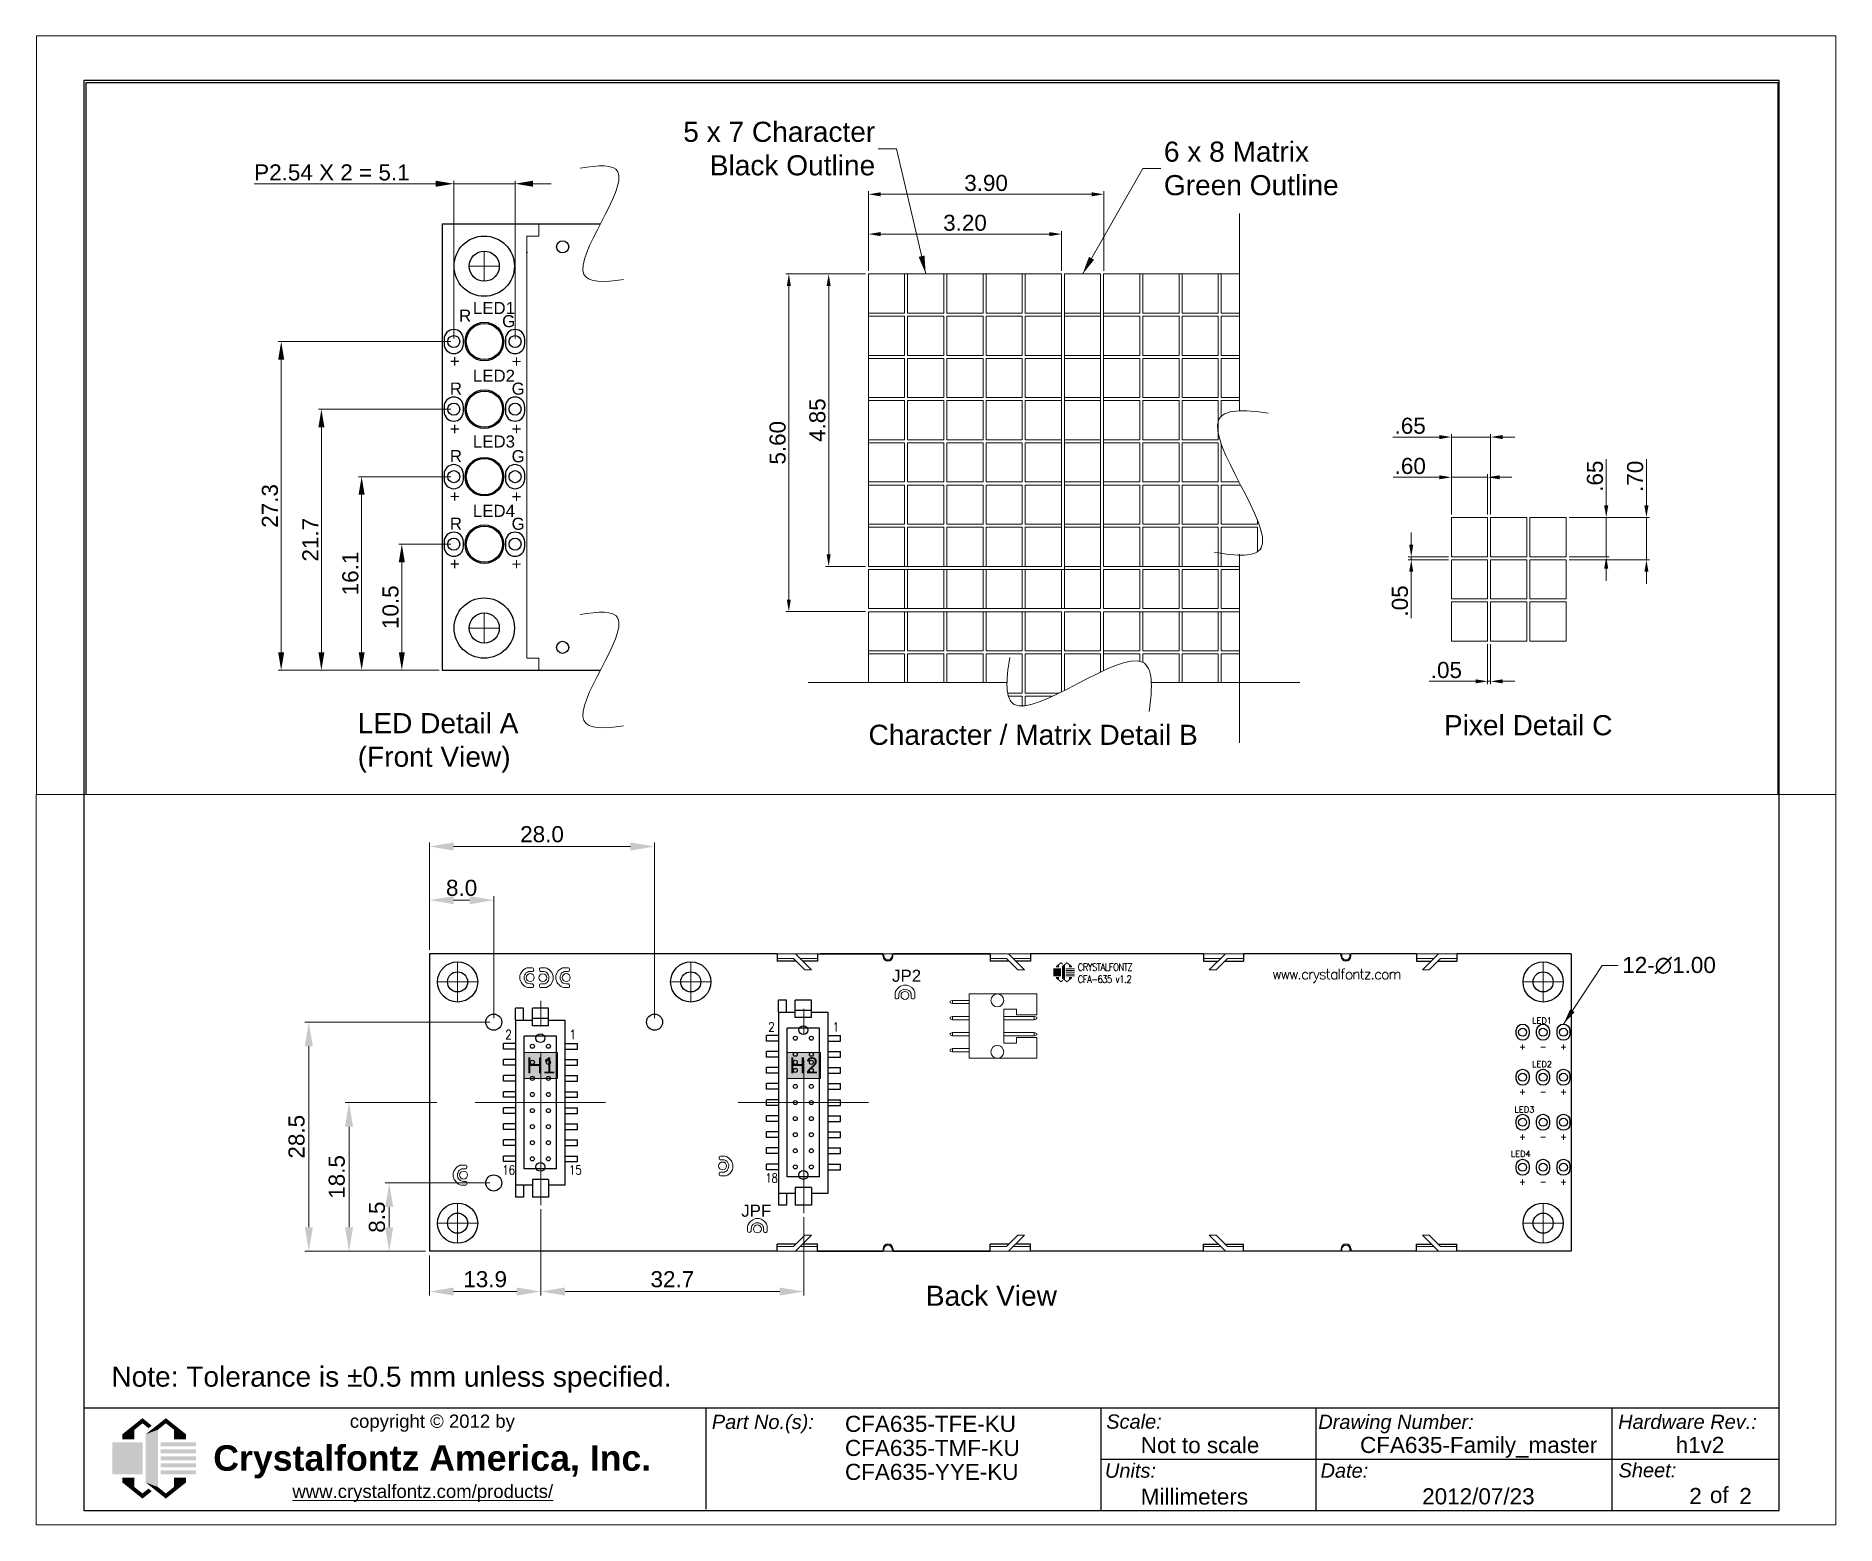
# Paper-space layout 'CFA635-KU_pg2' of a CAD drawing. Extents: x 38 to 262, y 33 to 218.
# The model-space entities are those that its viewports show. They can reach past a viewport. Long polylines and large blocks are cut down to what shows.
import ezdxf

# ---------------------------------------------------------------- set-up
doc = ezdxf.new("R2010")
doc.units = 0
doc.linetypes.add('CENTER2', pattern=[28.575, 19.05, -3.175, 3.175, -3.175])
doc.layers.get('0').update_dxf_attribs({"linetype": 'CONTINUOUS'})
doc.layers.get('DEFPOINTS').update_dxf_attribs({"color": 252, "linetype": 'CONTINUOUS'})
for name, color, linetype, lineweight in [('-Dim_mm', 5, 'CONTINUOUS', 13), ('-Text', 7, 'CONTINUOUS', 9), ('AA Detail', 6, 'CONTINUOUS', 20), ('ACTIVE_AREA', 6, 'CONTINUOUS', 0), ('BEZEL', 7, 'CONTINUOUS', 18), ('CENTER', 1, 'CENTER2', 9), ('Character', 7, 'CONTINUOUS', 20), ('USB', 253, 'CONTINUOUS', 0)]:
    doc.layers.add(name, color=color, linetype=linetype, lineweight=lineweight)
for name, color, linetype in [('Border-MO', 5, 'CONTINUOUS'), ('BZL', 7, 'CONTINUOUS'), ('KEYPAD', 253, 'CONTINUOUS'), ('LED', 7, 'CONTINUOUS'), ('OBJ', 7, 'CONTINUOUS'), ('PCB', 94, 'CONTINUOUS'), ('Red Logo', 1, 'CONTINUOUS')]:
    doc.layers.add(name, color=color, linetype=linetype)
doc.layers.add('VIEWPORT', color=8, linetype='CONTINUOUS', plot=False)
doc.styles.add('MOBack', font='simplex8.shx', dxfattribs={"height": 2.5})
doc.styles.get("Standard").update_dxf_attribs({"font": 'arial.ttf'})
doc.styles.add('STYLE1', font='arial.ttf')
doc.dimstyles.new('10x LO_mm', dxfattribs={"dimtxt": 2.6666, "dimasz": 2, "dimexe": 0.5, "dimexo": 0.5, "dimgap": 0.5, "dimtad": 1, "dimlfac": 0.1, "dimzin": 4, "dimdsep": 46, "dimtxsty": 'STYLE1', "dimcen": -2.5, "dimclrd": 256, "dimclre": 256, "dimclrt": 256, "dimadec": 0, "dimazin": 0, "dimtp": 0.5, "dimtm": 0.5, "dimtfac": 1, "dimtmove": 0, "dimatfit": 1, "dimfxl": 0, "dimtolj": 1, "dimtzin": 0, "dimlwd": -1, "dimlwe": -1, "dimarcsym": 0})
doc.dimstyles.new('10x_mm', dxfattribs={"dimtxt": 2.66, "dimasz": 2, "dimexe": 0.5, "dimexo": 0.5, "dimgap": 0.5, "dimtad": 1, "dimlfac": 0.1, "dimzin": 4, "dimdsep": 46, "dimtxsty": 'STYLE1', "dimcen": 2.5, "dimclrd": 256, "dimclre": 256, "dimclrt": 256, "dimadec": 0, "dimazin": 0, "dimtp": 0.5, "dimtm": 0.5, "dimtfac": 1, "dimtmove": 0, "dimatfit": 1, "dimfxl": 0, "dimtolj": 1, "dimtzin": 0, "dimlwd": -1, "dimlwe": -1, "dimarcsym": 0})
doc.dimstyles.new('2XLO_mm', dxfattribs={"dimtxt": 2.6666, "dimasz": 3, "dimexe": 0.5, "dimexo": 0.5, "dimgap": 0.5, "dimtad": 1, "dimlfac": 0.5, "dimzin": 4, "dimdsep": 46, "dimtxsty": 'STYLE1', "dimcen": -2.5, "dimclrd": 256, "dimclre": 256, "dimclrt": 256, "dimadec": 0, "dimazin": 0, "dimtp": 0.5, "dimtm": 0.5, "dimtfac": 1, "dimtmove": 0, "dimatfit": 1, "dimfxl": 0, "dimtolj": 1, "dimtzin": 0, "dimlwd": -1, "dimlwe": -1, "dimarcsym": 0})
doc.dimstyles.new('Cfontz_mm', dxfattribs={"dimtxt": 2, "dimasz": 2, "dimexe": 0.5, "dimexo": 0.5, "dimgap": 0.5, "dimtad": 1, "dimzin": 4, "dimdsep": 46, "dimtxsty": 'STYLE1', "dimcen": 2.5, "dimclrd": 256, "dimclre": 256, "dimclrt": 256, "dimadec": 0, "dimazin": 0, "dimtp": 0.5, "dimtm": 0.5, "dimtfac": 1, "dimtmove": 0, "dimatfit": 1, "dimfxl": 0, "dimtolj": 1, "dimtzin": 0, "dimlwd": -1, "dimlwe": -1, "dimarcsym": 0})
doc.dimstyles.new('LO_mm', dxfattribs={"dimtxt": 2.6666, "dimasz": 3, "dimexe": 0.5, "dimexo": 0.5, "dimgap": 0.5, "dimtad": 1, "dimzin": 4, "dimdsep": 46, "dimtxsty": 'STYLE1', "dimcen": -2.5, "dimclrd": 256, "dimclre": 256, "dimclrt": 256, "dimadec": 0, "dimazin": 0, "dimtp": 0.5, "dimtm": 0.5, "dimtfac": 1, "dimtmove": 0, "dimatfit": 1, "dimfxl": 0, "dimtolj": 1, "dimtzin": 0, "dimlwd": -1, "dimlwe": -1, "dimarcsym": 0})

psp = doc.layouts.new('CFA635-KU_pg2')

msp = doc.modelspace()

# ---------------------------------------------------------------- texts
at = {"layer": '-Dim_mm', "insert": (1240.838, 304.045), "char_height": 2, "attachment_point": 4}
msp.add_mtext('\\A1;12-∅1.00', dxfattribs=at)
at = {"layer": '-Text'}
for s, p in [('LED1', (1090.341, 405.397)), ('R', (1088.059, 404.126)), ('G', (1095.198, 403.221)), ('+', (1086.528, 396.578)), ('+', (1096.768, 396.556)), ('R', (1086.528, 392.042)), ('LED2', (1090.341, 394.165)), ('G', (1096.768, 392.021)), ('+', (1086.528, 385.378)), ('LED3', (1090.341, 383.264)), ('+', (1096.768, 385.356)), ('R', (1086.528, 380.842)), ('G', (1096.768, 380.821)), ('+', (1086.528, 374.178)), ('+', (1096.768, 374.156)), ('R', (1086.528, 369.642)), ('LED4', (1090.341, 371.765)), ('G', (1096.768, 369.621)), ('+', (1086.528, 362.978)), ('+', (1096.768, 362.956))]:
    msp.add_text(s, height=2, dxfattribs=at).set_placement(p)
at = {"layer": '-Text', "style": 'STYLE1'}
for s, height, p in [('Pixel Detail C', 3.3333, (1251.354, 335.555)), ('Character / Matrix Detail B', 3.3333, (1155.946, 333.966)), ('JP2', 1.5, (1150.032, 302.018)), ('JPF', 1.5, (1131.279, 272.798)), ('Back View', 2.5, (1154.233, 261.732))]:
    msp.add_text(s, height=height, dxfattribs=at).set_placement(p)
at = {"layer": '-Text', "char_height": 3.3333, "style": 'STYLE1'}
for s, insert, attachment_point in [('5 x 7 Character\\PBlack Outline', (1157.06, 432.811), 6), ('6 x 8 Matrix\\P{\\C3;Green Outline}', (1204.922, 429.519), 4)]:
    msp.add_mtext(s, dxfattribs=dict(at, insert=insert, attachment_point=attachment_point))
at = {"layer": '-Text', "style": 'STYLE1'}
for s, insert, char_height, width, attachment_point in [('LED Detail A\\P(Front View)', (1071.251, 339.229), 3.3333, 46.18438, 1), ('H1', (1106.362, 291.621), 2, 2.40443, 5), ('H2', (1139.062, 291.621), 2, 2.40443, 5)]:
    msp.add_mtext(s, dxfattribs=dict(at, insert=insert, char_height=char_height, width=width, attachment_point=attachment_point))
at = {"layer": '-Text', "lineweight": 5, "style": 'MOBack'}
for s, insert, char_height, width, attachment_point in [('{\\W0.85;\\T0.9;CRYSTALFONTZ\\PCFA-635 v1.2}', (1173.132, 303.092), 0.9, 8.67604, 4), ('{\\T0.85;www.crystalfontz.com}', (1205.225, 302.77), 1.3, 21.31388, 5), ('{\\W0.85;\\T0.95;2}', (1101.939, 296.025), 1.125, 0.62442, 1), ('{\\W0.85;\\T0.95;1}', (1109.926, 296.025), 1.125, 0.62442, 1), ('{\\W0.85;\\T0.95;2}', (1134.639, 296.965), 1.125, 0.62442, 1), ('{\\W0.85;\\T0.95;1}', (1142.626, 296.965), 1.125, 0.62442, 1), ('LED1', (1230.857, 296.817), 0.75, 2.96313, 8), ('+', (1228.445, 294.335), 0.75, 1.1472, 2), ('-', (1230.985, 294.335), 0.75, 1.1472, 2), ('+', (1233.525, 294.335), 0.75, 1.1472, 2), ('LED2', (1230.857, 291.408), 0.75, 2.96313, 8), ('+', (1228.445, 288.735), 0.75, 1.1472, 2), ('-', (1230.985, 288.735), 0.75, 1.1472, 2), ('+', (1233.525, 288.735), 0.75, 1.1472, 2), ('LED3', (1228.671, 285.756), 0.75, 2.96313, 8), ('+', (1228.445, 283.135), 0.75, 1.1472, 2), ('-', (1230.985, 283.135), 0.75, 1.1472, 2), ('+', (1233.525, 283.135), 0.75, 1.1472, 2), ('LED4', (1226.976, 280.62), 0.75, 1.1472, 4), ('{\\W0.85;\\T0.95;16}', (1101.541, 279.18), 1.125, 0.62442, 1), ('{\\W0.85;\\T0.95;15}', (1109.851, 279.18), 1.125, 0.62442, 1), ('{\\W0.85;\\T0.95;18}', (1134.241, 278.18), 1.125, 0.62442, 1), ('+', (1228.445, 277.535), 0.75, 1.1472, 2), ('-', (1230.985, 277.535), 0.75, 1.1472, 2), ('+', (1233.525, 277.535), 0.75, 1.1472, 2)]:
    msp.add_mtext(s, dxfattribs=dict(at, insert=insert, char_height=char_height, width=width, attachment_point=attachment_point))
at = {"insert": (1052.942, 254.17), "char_height": 2.5, "width": 103.81025, "attachment_point": 1}
msp.add_mtext('\\pi-7.5,l7.5,t7.5;{\\C7;Note: Tolerance is %%P0.5 mm unless specified.}', dxfattribs=at)

# ---------------------------------------------------------------- blocks, each defined once
blk = doc.blocks.new('CFA_BORDER')
at = {"layer": 'Border-MO'}
for p, q in [((210.82, 12.7), (0, 12.7)), ((77.39, 0.16), (77.39, 12.7)), ((126.45, 12.66), (126.45, 0)), ((153.22, 0), (153.22, 12.7)), ((190.04, 0), (190.04, 12.7)), ((210.82, 6.35), (126.45, 6.33))]:
    blk.add_line(p, q, dxfattribs=at)
blk.add_lwpolyline([(0, 0), (210.82, 0), (210.82, 177.8), (0, 177.8)], close=True, dxfattribs=at)
at = {"layer": 'Red Logo'}
for points in [[(4.78, 9.47), (7.28, 11.47), (6.28, 10.03), (7.28, 10.83)], [(7.28, 10.83), (8.03, 10.22), (7.28, 11.47), (8.43, 10.54)], [(7.69, 9.47), (10.19, 11.47), (9.19, 10.03), (10.19, 10.83)], [(10.19, 10.83), (10.19, 11.47), (11.69, 9.63), (12.69, 9.47)], [(6.28, 8.84), (4.78, 8.84), (6.28, 10.03), (4.78, 9.47)], [(7.69, 9.47), (7.69, 3.47), (9.19, 10.03), (9.19, 2.91)], [(11.19, 8.84), (11.19, 10.03), (11.69, 8.84), (11.69, 9.63)], [(11.69, 8.84), (11.69, 9.63), (12.69, 8.84), (12.69, 9.47)], [(3.53, 8.47), (7.31, 8.47), (3.53, 4.47), (7.31, 4.47)], [(9.56, 7.97), (9.56, 8.47), (13.94, 7.97), (13.94, 8.47)], [(9.56, 7.59), (9.56, 7.09), (13.94, 7.59), (13.94, 7.09)], [(9.56, 6.72), (9.56, 6.22), (13.94, 6.72), (13.94, 6.22)], [(9.56, 5.34), (9.56, 5.84), (13.94, 5.34), (13.94, 5.84)], [(9.56, 4.47), (9.56, 4.97), (13.94, 4.47), (13.94, 4.97)], [(4.78, 4.09), (6.28, 4.09), (4.78, 3.47), (6.28, 2.91)], [(4.78, 3.47), (7.28, 1.47), (6.28, 2.91), (7.28, 2.11)], [(7.28, 1.47), (7.28, 2.11), (8.43, 2.39), (8.03, 2.71)], [(7.69, 3.47), (10.19, 1.47), (9.19, 2.91), (10.19, 2.11)], [(10.19, 1.47), (10.19, 2.11), (12.69, 3.47), (11.69, 3.31)], [(11.19, 4.09), (11.69, 4.09), (11.19, 2.91), (11.69, 3.31)], [(11.69, 4.09), (11.69, 3.31), (12.69, 4.09), (12.69, 3.47)]]:
    blk.add_solid(points, dxfattribs=at)
at = {"layer": '-Text', "attachment_point": 1}
for s, insert, char_height, width in [('copyright © 2012 by', (33.06, 11.92), 1.65, 20.9522), ('{\\fArial|b0|i1|c0|p34;Part No.(s):}', (78.08, 11.9), 1.778, 12.9428), ('{\\fArial|b0|i1|c0|p34;Scale:}', (127.13, 11.94), 1.778, 5.7923), ('{\\fArial|b0|i1|c0|p34;Drawing Number:}', (153.5, 11.9), 1.778, 20.0474), ('{\\fArial|b0|i1|c0|p34;Hardware Rev.:}', (190.79, 11.91), 1.778, 17.4127), ('{\\fArial|b1|i0|c0|p34;Crystalfontz America, Inc.}', (16.08, 8.1), 3.175, 54.6748), ('{\\fArial|b0|i1|c0|p34;Units:}', (126.97, 5.84), 1.778, 5.7923), ('{\\fArial|b0|i1|c0|p34;Date:}', (153.78, 5.84), 1.778, 6.5003), ('{\\fArial|b0|i1|c0|p34;Sheet:}', (190.84, 5.89), 1.778, 6.8164), ('{\\Lwww.crystalfontz.com/products/}', (25.92, 3.2), 1.651, 34.0431), ('of', (202.2, 2.92), 2, 2.8831)]:
    blk.add_mtext(s, dxfattribs=dict(at, insert=insert, char_height=char_height, width=width))
blk = doc.blocks.new('Cfontz_Border')
at = {"layer": '-Text'}
blk.add_blockref('CFA_BORDER', (0, 0), dxfattribs=at)
for tag, p in [('CFAH1234X-XXX-XX', (94.64, 9.76)), ('NOT_TO_SCALE', (131.42, 7.12)), ('CFAH1234X_MASTER', (158.69, 7.14)), ('VA', (197.93, 7.14)), ('CFAH1234X-XXX-XX', (94.64, 6.77)), ('CFAH1234X-XXX-XX', (94.64, 3.79)), ('CFAH1234X-XXX-XX', (94.64, 0.74)), ('MILLIMETERS', (131.42, 0.72)), ('2008/01/01', (166.41, 0.75)), ('1', (199.64, 0.79)), ('1', (205.86, 0.79))]:
    blk.add_attdef(tag, p, '', height=2, dxfattribs=at)
blk = doc.blocks.new('*D38')
at = {"layer": '-Dim_mm', "transparency": 16777216}
for p, q in [((1250.6, 378.33), (1242.94, 378.33)), ((1252.6, 372.16), (1252.6, 378.83)), ((1258.6, 378.33), (1252.6, 378.33)), ((1258.6, 372.16), (1258.6, 378.83)), ((1260.6, 378.33), (1262.6, 378.33))]:
    blk.add_line(p, q, dxfattribs=at)
for points in [[(1250.6, 378.66), (1250.6, 378), (1252.6, 378.33)], [(1260.6, 378.66), (1260.6, 378), (1258.6, 378.33)]]:
    blk.add_solid(points, dxfattribs=at)
at = {"layer": 'DEFPOINTS', "color": 0, "transparency": 16777216}
for p in [(1252.6, 378.33), (1252.6, 371.66), (1258.6, 371.66)]:
    blk.add_point(p, dxfattribs=at)
at = {"layer": '-Dim_mm', "transparency": 16777216, "insert": (1245.77, 380.19), "char_height": 2.667, "attachment_point": 5, "style": 'STYLE1'}
blk.add_mtext('\\A1;.60', dxfattribs=at)
blk = doc.blocks.new('*D39')
at = {"layer": '-Dim_mm', "transparency": 16777216}
for p, q in [((1252.6, 372.16), (1252.6, 385.5)), ((1259.1, 372.16), (1259.1, 385.5)), ((1250.6, 385), (1242.91, 385)), ((1259.1, 385), (1252.6, 385)), ((1261.1, 385), (1263.1, 385))]:
    blk.add_line(p, q, dxfattribs=at)
for points in [[(1250.6, 385.33), (1250.6, 384.66), (1252.6, 385)], [(1261.1, 385.33), (1261.1, 384.66), (1259.1, 385)]]:
    blk.add_solid(points, dxfattribs=at)
at = {"layer": 'DEFPOINTS', "color": 0, "transparency": 16777216}
for p in [(1252.6, 385), (1252.6, 371.66), (1259.1, 371.66)]:
    blk.add_point(p, dxfattribs=at)
at = {"layer": '-Dim_mm', "transparency": 16777216, "insert": (1245.76, 386.86), "char_height": 2.667, "attachment_point": 5, "style": 'STYLE1'}
blk.add_mtext('\\A1;.65', dxfattribs=at)
blk = doc.blocks.new('*D40')
at = {"layer": '-Dim_mm', "transparency": 16777216}
for p, q in [((1278.27, 373.66), (1278.27, 381.35)), ((1272.1, 371.66), (1278.77, 371.66)), ((1278.27, 365.16), (1278.27, 371.66)), ((1272.1, 365.16), (1278.77, 365.16)), ((1278.27, 363.16), (1278.27, 361.16))]:
    blk.add_line(p, q, dxfattribs=at)
for points in [[(1277.93, 373.66), (1278.6, 373.66), (1278.27, 371.66)], [(1277.93, 363.16), (1278.6, 363.16), (1278.27, 365.16)]]:
    blk.add_solid(points, dxfattribs=at)
at = {"layer": 'DEFPOINTS', "color": 0, "transparency": 16777216}
for p in [(1271.6, 371.66), (1278.27, 371.66), (1271.6, 365.16)]:
    blk.add_point(p, dxfattribs=at)
at = {"layer": '-Dim_mm', "transparency": 16777216, "insert": (1276.41, 378.51), "char_height": 2.667, "attachment_point": 5, "rotation": 90, "style": 'STYLE1'}
blk.add_mtext('\\A1;.65', dxfattribs=at)
blk = doc.blocks.new('*D41')
at = {"layer": '-Dim_mm', "transparency": 16777216}
for p, q in [((1284.93, 373.66), (1284.93, 381.32)), ((1272.1, 371.66), (1285.43, 371.66)), ((1284.93, 364.66), (1284.93, 371.66)), ((1272.1, 364.66), (1285.43, 364.66)), ((1284.93, 362.66), (1284.93, 360.66))]:
    blk.add_line(p, q, dxfattribs=at)
for points in [[(1284.6, 373.66), (1285.27, 373.66), (1284.93, 371.66)], [(1284.6, 362.66), (1285.27, 362.66), (1284.93, 364.66)]]:
    blk.add_solid(points, dxfattribs=at)
at = {"layer": 'DEFPOINTS', "color": 0, "transparency": 16777216}
for p in [(1271.6, 371.66), (1284.93, 371.66), (1271.6, 364.66)]:
    blk.add_point(p, dxfattribs=at)
at = {"layer": '-Dim_mm', "transparency": 16777216, "insert": (1283.07, 378.49), "char_height": 2.667, "attachment_point": 5, "rotation": 90, "style": 'STYLE1'}
blk.add_mtext('\\A1;.70', dxfattribs=at)
blk = doc.blocks.new('*D42')
at = {"layer": '-Dim_mm', "transparency": 16777216}
for p, q in [((1258.6, 350.66), (1258.6, 344)), ((1259.1, 350.66), (1259.1, 344)), ((1256.6, 344.5), (1248.91, 344.5)), ((1259.1, 344.5), (1258.6, 344.5)), ((1261.1, 344.5), (1263.1, 344.5))]:
    blk.add_line(p, q, dxfattribs=at)
for points in [[(1256.6, 344.83), (1256.6, 344.16), (1258.6, 344.5)], [(1261.1, 344.83), (1261.1, 344.16), (1259.1, 344.5)]]:
    blk.add_solid(points, dxfattribs=at)
at = {"layer": 'DEFPOINTS', "color": 0, "transparency": 16777216}
for p in [(1258.6, 351.16), (1259.1, 351.16), (1258.6, 344.5)]:
    blk.add_point(p, dxfattribs=at)
at = {"layer": '-Dim_mm', "transparency": 16777216, "insert": (1251.76, 346.36), "char_height": 2.667, "attachment_point": 5, "style": 'STYLE1'}
blk.add_mtext('\\A1;.05', dxfattribs=at)
blk = doc.blocks.new('*D43')
at = {"layer": '-Dim_mm', "transparency": 16777216}
for p, q in [((1245.94, 367.16), (1245.94, 369.16)), ((1252.1, 365.16), (1245.44, 365.16)), ((1245.94, 365.16), (1245.94, 364.66)), ((1252.1, 364.66), (1245.44, 364.66)), ((1245.94, 362.66), (1245.94, 354.97))]:
    blk.add_line(p, q, dxfattribs=at)
for points in [[(1245.6, 367.16), (1246.27, 367.16), (1245.94, 365.16)], [(1245.6, 362.66), (1246.27, 362.66), (1245.94, 364.66)]]:
    blk.add_solid(points, dxfattribs=at)
at = {"layer": 'DEFPOINTS', "color": 0, "transparency": 16777216}
for p in [(1252.6, 365.16), (1245.94, 364.66), (1252.6, 364.66)]:
    blk.add_point(p, dxfattribs=at)
at = {"layer": '-Dim_mm', "transparency": 16777216, "insert": (1244.07, 357.82), "char_height": 2.667, "attachment_point": 5, "rotation": 90, "style": 'STYLE1'}
blk.add_mtext('\\A1;.05', dxfattribs=at)
blk = doc.blocks.new('*D44')
at = {"layer": '-Dim_mm', "transparency": 16777216}
for p, q in [((1086.68, 367.23), (1078.06, 367.23)), ((1078.56, 349.33), (1078.56, 364.23)), ((1084.73, 346.33), (1078.06, 346.33))]:
    blk.add_line(p, q, dxfattribs=at)
for points in [[(1078.06, 364.23), (1079.06, 364.23), (1078.56, 367.23)], [(1078.06, 349.33), (1079.06, 349.33), (1078.56, 346.33)]]:
    blk.add_solid(points, dxfattribs=at)
at = {"layer": 'DEFPOINTS', "color": 0, "transparency": 16777216}
for p in [(1078.56, 367.23), (1087.18, 367.23), (1085.23, 346.33)]:
    blk.add_point(p, dxfattribs=at)
at = {"layer": '-Dim_mm', "transparency": 16777216, "insert": (1076.7, 356.78), "char_height": 2.667, "attachment_point": 5, "rotation": 90, "style": 'STYLE1'}
blk.add_mtext('\\A1;10.5', dxfattribs=at)
blk = doc.blocks.new('*D45')
at = {"layer": '-Dim_mm', "transparency": 16777216}
for p, q in [((1086.68, 378.43), (1071.4, 378.43)), ((1071.9, 349.33), (1071.9, 375.43)), ((1084.73, 346.33), (1071.4, 346.33))]:
    blk.add_line(p, q, dxfattribs=at)
for points in [[(1071.4, 375.43), (1072.4, 375.43), (1071.9, 378.43)], [(1071.4, 349.33), (1072.4, 349.33), (1071.9, 346.33)]]:
    blk.add_solid(points, dxfattribs=at)
at = {"layer": 'DEFPOINTS', "color": 0, "transparency": 16777216}
for p in [(1071.9, 378.43), (1087.18, 378.43), (1085.23, 346.33)]:
    blk.add_point(p, dxfattribs=at)
at = {"layer": '-Dim_mm', "transparency": 16777216, "insert": (1070.04, 362.38), "char_height": 2.667, "attachment_point": 5, "rotation": 90, "style": 'STYLE1'}
blk.add_mtext('\\A1;16.1', dxfattribs=at)
blk = doc.blocks.new('*D46')
at = {"layer": '-Dim_mm', "transparency": 16777216}
for p, q in [((1086.68, 389.63), (1064.73, 389.63)), ((1065.23, 349.33), (1065.23, 386.63)), ((1084.73, 346.33), (1064.73, 346.33))]:
    blk.add_line(p, q, dxfattribs=at)
for points in [[(1064.73, 386.63), (1065.73, 386.63), (1065.23, 389.63)], [(1064.73, 349.33), (1065.73, 349.33), (1065.23, 346.33)]]:
    blk.add_solid(points, dxfattribs=at)
at = {"layer": 'DEFPOINTS', "color": 0, "transparency": 16777216}
for p in [(1065.23, 389.63), (1087.18, 389.63), (1085.23, 346.33)]:
    blk.add_point(p, dxfattribs=at)
at = {"layer": '-Dim_mm', "transparency": 16777216, "insert": (1063.39, 367.98), "char_height": 2.667, "attachment_point": 5, "rotation": 90, "style": 'STYLE1'}
blk.add_mtext('\\A1;21.7', dxfattribs=at)
blk = doc.blocks.new('*D47')
at = {"layer": '-Dim_mm', "transparency": 16777216}
for p, q in [((1086.68, 400.83), (1058.06, 400.83)), ((1058.56, 349.33), (1058.56, 397.83)), ((1084.73, 346.33), (1058.06, 346.33))]:
    blk.add_line(p, q, dxfattribs=at)
for points in [[(1058.06, 397.83), (1059.06, 397.83), (1058.56, 400.83)], [(1058.06, 349.33), (1059.06, 349.33), (1058.56, 346.33)]]:
    blk.add_solid(points, dxfattribs=at)
at = {"layer": 'DEFPOINTS', "color": 0, "transparency": 16777216}
for p in [(1058.56, 400.83), (1087.18, 400.83), (1085.23, 346.33)]:
    blk.add_point(p, dxfattribs=at)
at = {"layer": '-Dim_mm', "transparency": 16777216, "insert": (1056.7, 373.58), "char_height": 2.667, "attachment_point": 5, "rotation": 90, "style": 'STYLE1'}
blk.add_mtext('\\A1;27.3', dxfattribs=at)
blk = doc.blocks.new('*D48')
at = {"layer": '-Dim_mm', "transparency": 16777216}
for p, q in [((1084.18, 427), (1054.06, 427)), ((1087.18, 401.33), (1087.18, 427.5)), ((1097.34, 427), (1087.18, 427)), ((1097.34, 401.33), (1097.34, 427.5)), ((1100.34, 427), (1103.34, 427))]:
    blk.add_line(p, q, dxfattribs=at)
for points in [[(1084.18, 427.5), (1084.18, 426.5), (1087.18, 427)], [(1100.34, 427.5), (1100.34, 426.5), (1097.34, 427)]]:
    blk.add_solid(points, dxfattribs=at)
at = {"layer": 'DEFPOINTS', "color": 0, "transparency": 16777216}
for p in [(1087.18, 427), (1087.18, 400.83), (1097.34, 400.83)]:
    blk.add_point(p, dxfattribs=at)
at = {"layer": '-Dim_mm', "transparency": 16777216, "insert": (1066.97, 428.86), "char_height": 2.6666, "attachment_point": 5, "style": 'STYLE1'}
blk.add_mtext('\\A1;P2.54 X 2 = 5.1', dxfattribs=at)
blk = doc.blocks.new('*D30')
at = {"layer": '-Dim_mm', "transparency": 16777216}
for p, q in [((1100, 277), (1087, 277)), ((1087.5, 274), (1087.5, 271.5)), ((1092, 268.5), (1087, 268.5))]:
    blk.add_line(p, q, dxfattribs=at)
for points in [[(1087, 274), (1088, 274), (1087.5, 277)], [(1087, 271.5), (1088, 271.5), (1087.5, 268.5)]]:
    blk.add_solid(points, dxfattribs=at)
at = {"layer": 'DEFPOINTS', "color": 0, "transparency": 16777216}
for p in [(1100.5, 277), (1087.5, 268.5), (1092.5, 268.5)]:
    blk.add_point(p, dxfattribs=at)
at = {"layer": '-Dim_mm', "transparency": 16777216, "insert": (1085.98, 272.75), "char_height": 2, "attachment_point": 5, "rotation": 90, "style": 'STYLE1'}
blk.add_mtext('\\A1;8.5', dxfattribs=at)
blk = doc.blocks.new('*D31')
at = {"layer": '-Dim_mm', "transparency": 16777216}
for p, q in [((1100, 297), (1077, 297)), ((1077.5, 271.5), (1077.5, 294)), ((1092, 268.5), (1077, 268.5))]:
    blk.add_line(p, q, dxfattribs=at)
for points in [[(1077, 294), (1078, 294), (1077.5, 297)], [(1077, 271.5), (1078, 271.5), (1077.5, 268.5)]]:
    blk.add_solid(points, dxfattribs=at)
at = {"layer": 'DEFPOINTS', "color": 0, "transparency": 16777216}
for p in [(1077.5, 297), (1100.5, 297), (1092.5, 268.5)]:
    blk.add_point(p, dxfattribs=at)
at = {"layer": '-Dim_mm', "transparency": 16777216, "insert": (1075.98, 282.75), "char_height": 2, "attachment_point": 5, "rotation": 90, "style": 'STYLE1'}
blk.add_mtext('\\A1;28.5', dxfattribs=at)
blk = doc.blocks.new('*D32')
at = {"layer": '-Dim_mm', "transparency": 16777216}
for p, q in [((1092.5, 306), (1092.5, 312.67)), ((1097.5, 312.17), (1095.5, 312.17)), ((1100.5, 297.5), (1100.5, 312.67))]:
    blk.add_line(p, q, dxfattribs=at)
for points in [[(1095.5, 312.67), (1095.5, 311.67), (1092.5, 312.17)], [(1097.5, 312.67), (1097.5, 311.67), (1100.5, 312.17)]]:
    blk.add_solid(points, dxfattribs=at)
at = {"layer": 'DEFPOINTS', "color": 0, "transparency": 16777216}
for p in [(1092.5, 312.17), (1092.5, 305.5), (1100.5, 297)]:
    blk.add_point(p, dxfattribs=at)
at = {"layer": '-Dim_mm', "transparency": 16777216, "insert": (1096.5, 313.69), "char_height": 2, "attachment_point": 5, "style": 'STYLE1'}
blk.add_mtext('\\A1;8.0', dxfattribs=at)
blk = doc.blocks.new('*D33')
at = {"layer": '-Dim_mm', "transparency": 16777216}
for p, q in [((1092.5, 306), (1092.5, 319.34)), ((1117.5, 318.84), (1095.5, 318.84)), ((1120.5, 297.5), (1120.5, 319.34))]:
    blk.add_line(p, q, dxfattribs=at)
for points in [[(1095.5, 319.34), (1095.5, 318.34), (1092.5, 318.84)], [(1117.5, 319.34), (1117.5, 318.34), (1120.5, 318.84)]]:
    blk.add_solid(points, dxfattribs=at)
at = {"layer": 'DEFPOINTS', "color": 0, "transparency": 16777216}
for p in [(1092.5, 318.84), (1092.5, 305.5), (1120.5, 297)]:
    blk.add_point(p, dxfattribs=at)
at = {"layer": '-Dim_mm', "transparency": 16777216, "insert": (1106.5, 320.36), "char_height": 2, "attachment_point": 5, "style": 'STYLE1'}
blk.add_mtext('\\A1;28.0', dxfattribs=at)
blk = doc.blocks.new('*D34')
at = {"layer": '-Dim_mm', "transparency": 16777216}
for p, q in [((1155.94, 412.55), (1155.94, 419.15)), ((1157.94, 418.65), (1185.94, 418.65)), ((1187.94, 412.55), (1187.94, 419.15))]:
    blk.add_line(p, q, dxfattribs=at)
for points in [[(1157.94, 418.98), (1157.94, 418.31), (1155.94, 418.65)], [(1185.94, 418.98), (1185.94, 418.31), (1187.94, 418.65)]]:
    blk.add_solid(points, dxfattribs=at)
at = {"layer": 'DEFPOINTS', "color": 0, "transparency": 16777216}
for p in [(1187.94, 418.65), (1155.94, 412.05), (1187.94, 412.05)]:
    blk.add_point(p, dxfattribs=at)
at = {"layer": '-Dim_mm', "transparency": 16777216, "insert": (1171.94, 420.51), "char_height": 2.66, "attachment_point": 5, "style": 'STYLE1'}
blk.add_mtext('\\A1;3.20', dxfattribs=at)
blk = doc.blocks.new('*D35')
at = {"layer": '-Dim_mm', "transparency": 16777216}
for p, q in [((1155.94, 412.55), (1155.94, 425.75)), ((1194.94, 412.55), (1194.94, 425.75)), ((1157.94, 425.25), (1192.94, 425.25))]:
    blk.add_line(p, q, dxfattribs=at)
for points in [[(1157.94, 425.58), (1157.94, 424.91), (1155.94, 425.25)], [(1192.94, 425.58), (1192.94, 424.91), (1194.94, 425.25)]]:
    blk.add_solid(points, dxfattribs=at)
at = {"layer": 'DEFPOINTS', "color": 0, "transparency": 16777216}
for p in [(1194.94, 425.25), (1155.94, 412.05), (1194.94, 412.05)]:
    blk.add_point(p, dxfattribs=at)
at = {"layer": '-Dim_mm', "transparency": 16777216, "insert": (1175.44, 427.11), "char_height": 2.66, "attachment_point": 5, "style": 'STYLE1'}
blk.add_mtext('\\A1;3.90', dxfattribs=at)
blk = doc.blocks.new('*D36')
at = {"layer": '-Dim_mm', "transparency": 16777216}
for p, q in [((1155.44, 412.05), (1148.84, 412.05)), ((1149.34, 410.05), (1149.34, 365.55)), ((1155.44, 363.55), (1148.84, 363.55))]:
    blk.add_line(p, q, dxfattribs=at)
for points in [[(1149, 410.05), (1149.67, 410.05), (1149.34, 412.05)], [(1149, 365.55), (1149.67, 365.55), (1149.34, 363.55)]]:
    blk.add_solid(points, dxfattribs=at)
at = {"layer": 'DEFPOINTS', "color": 0, "transparency": 16777216}
for p in [(1155.94, 412.05), (1149.34, 363.55), (1155.94, 363.55)]:
    blk.add_point(p, dxfattribs=at)
at = {"layer": '-Dim_mm', "transparency": 16777216, "insert": (1147.48, 387.8), "char_height": 2.66, "attachment_point": 5, "rotation": 90, "style": 'STYLE1'}
blk.add_mtext('\\A1;4.85', dxfattribs=at)
blk = doc.blocks.new('*D37')
at = {"layer": '-Dim_mm', "transparency": 16777216}
for p, q in [((1155.44, 412.05), (1142.24, 412.05)), ((1142.74, 410.05), (1142.74, 358.05)), ((1155.44, 356.05), (1142.24, 356.05))]:
    blk.add_line(p, q, dxfattribs=at)
for points in [[(1142.4, 410.05), (1143.07, 410.05), (1142.74, 412.05)], [(1142.4, 358.05), (1143.07, 358.05), (1142.74, 356.05)]]:
    blk.add_solid(points, dxfattribs=at)
at = {"layer": 'DEFPOINTS', "color": 0, "transparency": 16777216}
for p in [(1155.94, 412.05), (1142.74, 356.05), (1155.94, 356.05)]:
    blk.add_point(p, dxfattribs=at)
at = {"layer": '-Dim_mm', "transparency": 16777216, "insert": (1140.88, 384.05), "char_height": 2.66, "attachment_point": 5, "rotation": 90, "style": 'STYLE1'}
blk.add_mtext('\\A1;5.60', dxfattribs=at)
blk = doc.blocks.new('*D169')
at = {"layer": '-Dim_mm', "transparency": 16777216}
for p, q in [((1093.4, 287), (1082, 287)), ((1082.5, 284), (1082.5, 271.5)), ((1092, 268.5), (1082, 268.5))]:
    blk.add_line(p, q, dxfattribs=at)
for points in [[(1082, 284), (1083, 284), (1082.5, 287)], [(1082, 271.5), (1083, 271.5), (1082.5, 268.5)]]:
    blk.add_solid(points, dxfattribs=at)
at = {"layer": 'DEFPOINTS', "color": 0, "transparency": 16777216}
for p in [(1093.9, 287), (1082.5, 268.5), (1092.5, 268.5)]:
    blk.add_point(p, dxfattribs=at)
at = {"layer": '-Dim_mm', "transparency": 16777216, "insert": (1080.98, 277.75), "char_height": 2, "attachment_point": 5, "rotation": 90, "style": 'STYLE1'}
blk.add_mtext('\\A1;18.5', dxfattribs=at)
blk = doc.blocks.new('*D170')
at = {"layer": '-Dim_mm', "transparency": 16777216}
for p, q in [((1106.36, 273.75), (1106.36, 263)), ((1092.5, 268), (1092.5, 263)), ((1103.36, 263.5), (1095.5, 263.5))]:
    blk.add_line(p, q, dxfattribs=at)
for points in [[(1095.5, 264), (1095.5, 263), (1092.5, 263.5)], [(1103.36, 264), (1103.36, 263), (1106.36, 263.5)]]:
    blk.add_solid(points, dxfattribs=at)
at = {"layer": 'DEFPOINTS', "color": 0, "transparency": 16777216}
for p in [(1106.36, 274.25), (1092.5, 268.5), (1092.5, 263.5)]:
    blk.add_point(p, dxfattribs=at)
at = {"layer": '-Dim_mm', "transparency": 16777216, "insert": (1099.43, 265.02), "char_height": 2, "attachment_point": 5, "style": 'STYLE1'}
blk.add_mtext('\\A1;13.9', dxfattribs=at)
blk = doc.blocks.new('*D171')
at = {"layer": '-Dim_mm', "transparency": 16777216}
for p, q in [((1106.36, 273.75), (1106.36, 263)), ((1139.06, 272.75), (1139.06, 263)), ((1136.06, 263.5), (1109.36, 263.5))]:
    blk.add_line(p, q, dxfattribs=at)
for points in [[(1109.36, 264), (1109.36, 263), (1106.36, 263.5)], [(1136.06, 264), (1136.06, 263), (1139.06, 263.5)]]:
    blk.add_solid(points, dxfattribs=at)
at = {"layer": 'DEFPOINTS', "color": 0, "transparency": 16777216}
for p in [(1106.36, 274.25), (1139.06, 273.25), (1106.36, 263.5)]:
    blk.add_point(p, dxfattribs=at)
at = {"layer": '-Dim_mm', "transparency": 16777216, "insert": (1122.71, 265.02), "char_height": 2, "attachment_point": 5, "style": 'STYLE1'}
blk.add_mtext('\\A1;32.7', dxfattribs=at)

# ---------------------------------------------------------------- dimensions: what is measured, and where the dimension line sits
at = {"layer": '-Dim_mm'}
dim = msp.add_linear_dim(base=(1087.175, 426.998), p1=(1097.335, 400.831), p2=(1087.175, 400.831), text='P2.54 X 2 = <>', dimstyle='2XLO_mm', override={"dimdec": 1}, dxfattribs=at)
dim.commit()
dim.dimension.update_dxf_attribs({"geometry": '*D48', "text_midpoint": (1066.972, 426.998), "dimtype": 160})
for base, p1, p2, dimstyle, picture, middle in [((1194.937, 425.247), (1155.937, 412.047), (1194.937, 412.047), '10x_mm', '*D35', (1175.437, 427.106)), ((1187.937, 418.647), (1155.937, 412.047), (1187.937, 412.047), '10x_mm', '*D34', (1171.937, 420.506)), ((1258.602, 344.496), (1259.102, 351.163), (1258.602, 351.163), '10x LO_mm', '*D42', (1251.756, 346.358))]:
    dim = msp.add_linear_dim(base=base, p1=p1, p2=p2, dimstyle=dimstyle, dxfattribs=at)
    dim.commit()
    dim.dimension.update_dxf_attribs({"geometry": picture, "text_midpoint": middle})
for base, p1, p2, dimstyle, picture, middle in [((1142.737, 356.047), (1155.937, 412.047), (1155.937, 356.047), '10x_mm', '*D37', (1140.879, 384.047)), ((1149.337, 363.547), (1155.937, 412.047), (1155.937, 363.547), '10x_mm', '*D36', (1147.479, 387.797)), ((1245.935, 364.663), (1252.602, 365.163), (1252.602, 364.663), '10x LO_mm', '*D43', (1244.074, 357.817))]:
    dim = msp.add_linear_dim(base=base, p1=p1, p2=p2, angle=90, dimstyle=dimstyle, dxfattribs=at)
    dim.commit()
    dim.dimension.update_dxf_attribs({"geometry": picture, "text_midpoint": middle})
for base, p1, p2, angle, dimstyle, override, picture, middle in [((1058.563851945, 400.831067489), (1085.230251945, 346.331067489), (1087.175251945, 400.831067489), 90, '2XLO_mm', {"dimdec": 1}, '*D47', (1056.701448535, 373.581067489)), ((1065.23, 389.632), (1085.23, 346.331), (1087.175, 389.632), 90, '2XLO_mm', {"dimdec": 1}, '*D46', (1063.392, 367.982)), ((1071.897, 378.432), (1085.23, 346.331), (1087.175, 378.432), 90, '2XLO_mm', {"dimdec": 1}, '*D45', (1070.036, 362.382)), ((1078.564, 367.232), (1085.23, 346.331), (1087.175, 367.232), 90, '2XLO_mm', {"dimdec": 1}, '*D44', (1076.702, 356.782)), ((1077.498, 297.002), (1092.498, 268.502), (1100.498, 297.002), 90, 'LO_mm', {"dimtxt": 2, "dimdec": 1}, '*D31', (1075.977, 282.752)), ((1082.498, 268.502), (1093.898, 287.002), (1092.498, 268.502), 90, 'LO_mm', {"dimtxt": 2, "dimdec": 1}, '*D169', (1080.977, 277.752)), ((1087.498, 268.502), (1100.498, 277.002), (1092.498, 268.502), 90, 'LO_mm', {"dimtxt": 2, "dimdec": 1}, '*D30', (1085.977, 272.752)), ((1106.362, 263.502), (1139.062, 273.252), (1106.362, 274.252), 180, 'LO_mm', {"dimtxt": 2, "dimdec": 1}, '*D171', (1122.712, 265.024))]:
    dim = msp.add_linear_dim(base=base, p1=p1, p2=p2, angle=angle, dimstyle=dimstyle, override=override, dxfattribs=at)
    dim.commit()
    dim.dimension.update_dxf_attribs({"geometry": picture, "text_midpoint": middle})
for base, p1, picture, middle in [((1252.602, 384.996), (1259.102, 371.663), '*D39', (1245.756, 384.996)), ((1252.602, 378.33), (1258.602, 371.663), '*D38', (1245.771, 378.33))]:
    dim = msp.add_linear_dim(base=base, p1=p1, p2=(1252.602, 371.663), dimstyle='10x LO_mm', dxfattribs=at)
    dim.commit()
    dim.dimension.update_dxf_attribs({"geometry": picture, "text_midpoint": middle, "dimtype": 160})
for base, p1, picture, middle in [((1278.268, 371.663), (1271.602, 365.163), '*D40', (1278.268, 378.508)), ((1284.935, 371.663), (1271.602, 364.663), '*D41', (1284.935, 378.494))]:
    dim = msp.add_linear_dim(base=base, p1=p1, p2=(1271.602, 371.663), angle=90, dimstyle='10x LO_mm', dxfattribs=at)
    dim.commit()
    dim.dimension.update_dxf_attribs({"geometry": picture, "text_midpoint": middle, "dimtype": 160})
for base, p1, picture, middle in [((1092.498, 318.836), (1120.498, 297.002), '*D33', (1106.498, 320.357)), ((1092.498, 312.169), (1100.498, 297.002), '*D32', (1096.498, 313.69))]:
    dim = msp.add_linear_dim(base=base, p1=p1, p2=(1092.498, 305.502), dimstyle='LO_mm', override={"dimtxt": 2, "dimdec": 1}, dxfattribs=at)
    dim.commit()
    dim.dimension.update_dxf_attribs({"geometry": picture, "text_midpoint": middle})
dim = msp.add_linear_dim(base=(1092.498, 263.502), p1=(1106.362, 274.252), p2=(1092.498, 268.502), angle=180, dimstyle='LO_mm', override={"dimtxt": 2, "dimdec": 1}, dxfattribs=at)
dim.commit()
dim.dimension.update_dxf_attribs({"geometry": '*D170', "text_midpoint": (1099.43, 263.502), "dimtype": 160})

# ---------------------------------------------------------------- hatches: boundary and pattern name
at = {"layer": '-Text'}
for points in [[(1104.291, 293.239), (1108.433, 293.239), (1108.433, 290.002), (1104.291, 290.002)], [(1136.991, 293.239), (1141.133, 293.239), (1141.133, 290.002), (1136.991, 290.002)]]:
    msp.add_hatch(color=9, dxfattribs=at).paths.add_polyline_path(points)

# ---------------------------------------------------------------- linework, layer by layer
at = {"layer": '-Dim_mm'}
for p, q in [((1217.437, 389.345), (1217.437, 422.047)), ((1217.437, 365.556), (1217.437, 334.276)), ((1178.908, 344.276), (1145.937, 344.276)), ((1202.831, 344.276), (1227.437, 344.276))]:
    msp.add_line(p, q, dxfattribs=at)
for points in [[(1108.144, 429.571), (1111.204, 430.111), (1119.709, 430.481), (1103.372, 410.52), (1112.062, 410.626), (1115.293, 411.107)], [(1213.259, 365.901), (1217.084, 365.226), (1227.716, 364.763), (1207.295, 389.714), (1218.157, 389.582), (1222.196, 388.981)], [(1108.144, 355.571), (1111.204, 356.111), (1119.709, 356.481), (1103.372, 336.52), (1112.062, 336.626), (1115.293, 337.107)], [(1179.387, 348.453), (1178.712, 344.628), (1178.25, 333.996), (1203.201, 354.417), (1203.069, 343.555), (1202.467, 339.516)]]:
    msp.add_open_spline(points, degree=3, knots=[1.7718232, 1.7718232, 1.7718232, 1.7718232, 5.4594585, 14.4190278, 18.2769935, 18.2769935, 18.2769935, 18.2769935], dxfattribs=at)
at = {"layer": '-Text', "color": 251}
for points in [[(1104.291, 293.239), (1108.433, 293.239), (1108.433, 290.002), (1104.291, 290.002)], [(1136.991, 293.239), (1141.133, 293.239), (1141.133, 290.002), (1136.991, 290.002)]]:
    msp.add_lwpolyline(points, close=True, dxfattribs=at)
at = {"layer": 'AA Detail'}
for points in [[(1252.602, 371.663), (1258.602, 371.663), (1258.602, 365.163), (1252.602, 365.163)], [(1259.102, 371.663), (1265.102, 371.663), (1265.102, 365.163), (1259.102, 365.163)], [(1265.602, 371.663), (1271.602, 371.663), (1271.602, 365.163), (1265.602, 365.163)], [(1252.602, 364.663), (1258.602, 364.663), (1258.602, 358.163), (1252.602, 358.163)], [(1259.102, 364.663), (1265.102, 364.663), (1265.102, 358.163), (1259.102, 358.163)], [(1265.602, 364.663), (1271.602, 364.663), (1271.602, 358.163), (1265.602, 358.163)], [(1252.602, 357.663), (1258.602, 357.663), (1258.602, 351.163), (1252.602, 351.163)], [(1259.102, 357.663), (1265.102, 357.663), (1265.102, 351.163), (1259.102, 351.163)], [(1265.602, 357.663), (1271.602, 357.663), (1271.602, 351.163), (1265.602, 351.163)]]:
    msp.add_lwpolyline(points, close=True, dxfattribs=at)
at = {"layer": 'ACTIVE_AREA'}
for points in [[(1161.937, 412.047), (1155.937, 412.047), (1155.937, 405.547), (1161.937, 405.547)], [(1168.437, 412.047), (1162.437, 412.047), (1162.437, 405.547), (1168.437, 405.547)], [(1174.937, 412.047), (1168.937, 412.047), (1168.937, 405.547), (1174.937, 405.547)], [(1181.437, 412.047), (1175.437, 412.047), (1175.437, 405.547), (1181.437, 405.547)], [(1187.937, 412.047), (1181.937, 412.047), (1181.937, 405.547), (1187.937, 405.547)], [(1194.437, 412.047), (1188.437, 412.047), (1188.437, 405.547), (1194.437, 405.547)], [(1200.937, 412.047), (1194.937, 412.047), (1194.937, 405.547), (1200.937, 405.547)], [(1207.437, 412.047), (1201.437, 412.047), (1201.437, 405.547), (1207.437, 405.547)], [(1213.937, 412.047), (1207.937, 412.047), (1207.937, 405.547), (1213.937, 405.547)], [(1161.937, 405.047), (1155.937, 405.047), (1155.937, 398.547), (1161.937, 398.547)], [(1168.437, 405.047), (1162.437, 405.047), (1162.437, 398.547), (1168.437, 398.547)], [(1174.937, 405.047), (1168.937, 405.047), (1168.937, 398.547), (1174.937, 398.547)], [(1181.437, 405.047), (1175.437, 405.047), (1175.437, 398.547), (1181.437, 398.547)], [(1187.937, 405.047), (1181.937, 405.047), (1181.937, 398.547), (1187.937, 398.547)], [(1194.437, 405.047), (1188.437, 405.047), (1188.437, 398.547), (1194.437, 398.547)], [(1200.937, 405.047), (1194.937, 405.047), (1194.937, 398.547), (1200.937, 398.547)], [(1207.437, 405.047), (1201.437, 405.047), (1201.437, 398.547), (1207.437, 398.547)], [(1213.937, 405.047), (1207.937, 405.047), (1207.937, 398.547), (1213.937, 398.547)], [(1161.937, 398.047), (1155.937, 398.047), (1155.937, 391.547), (1161.937, 391.547)], [(1168.437, 398.047), (1162.437, 398.047), (1162.437, 391.547), (1168.437, 391.547)], [(1174.937, 398.047), (1168.937, 398.047), (1168.937, 391.547), (1174.937, 391.547)], [(1181.437, 398.047), (1175.437, 398.047), (1175.437, 391.547), (1181.437, 391.547)], [(1187.937, 398.047), (1181.937, 398.047), (1181.937, 391.547), (1187.937, 391.547)], [(1194.437, 398.047), (1188.437, 398.047), (1188.437, 391.547), (1194.437, 391.547)], [(1200.937, 398.047), (1194.937, 398.047), (1194.937, 391.547), (1200.937, 391.547)], [(1207.437, 398.047), (1201.437, 398.047), (1201.437, 391.547), (1207.437, 391.547)], [(1213.937, 398.047), (1207.937, 398.047), (1207.937, 391.547), (1213.937, 391.547)], [(1161.937, 391.047), (1155.937, 391.047), (1155.937, 384.547), (1161.937, 384.547)], [(1168.437, 391.047), (1162.437, 391.047), (1162.437, 384.547), (1168.437, 384.547)], [(1174.937, 391.047), (1168.937, 391.047), (1168.937, 384.547), (1174.937, 384.547)], [(1181.437, 391.047), (1175.437, 391.047), (1175.437, 384.547), (1181.437, 384.547)], [(1187.937, 391.047), (1181.937, 391.047), (1181.937, 384.547), (1187.937, 384.547)], [(1194.437, 391.047), (1188.437, 391.047), (1188.437, 384.547), (1194.437, 384.547)], [(1200.937, 391.047), (1194.937, 391.047), (1194.937, 384.547), (1200.937, 384.547)], [(1207.437, 391.047), (1201.437, 391.047), (1201.437, 384.547), (1207.437, 384.547)], [(1213.937, 391.047), (1207.937, 391.047), (1207.937, 384.547), (1213.937, 384.547)], [(1161.937, 384.047), (1155.937, 384.047), (1155.937, 377.547), (1161.937, 377.547)], [(1168.437, 384.047), (1162.437, 384.047), (1162.437, 377.547), (1168.437, 377.547)], [(1174.937, 384.047), (1168.937, 384.047), (1168.937, 377.547), (1174.937, 377.547)], [(1181.437, 384.047), (1175.437, 384.047), (1175.437, 377.547), (1181.437, 377.547)], [(1187.937, 384.047), (1181.937, 384.047), (1181.937, 377.547), (1187.937, 377.547)], [(1194.437, 384.047), (1188.437, 384.047), (1188.437, 377.547), (1194.437, 377.547)], [(1200.937, 384.047), (1194.937, 384.047), (1194.937, 377.547), (1200.937, 377.547)], [(1207.437, 384.047), (1201.437, 384.047), (1201.437, 377.547), (1207.437, 377.547)], [(1213.937, 384.047), (1207.937, 384.047), (1207.937, 377.547), (1213.937, 377.547)], [(1161.937, 377.047), (1155.937, 377.047), (1155.937, 370.547), (1161.937, 370.547)], [(1168.437, 377.047), (1162.437, 377.047), (1162.437, 370.547), (1168.437, 370.547)], [(1174.937, 377.047), (1168.937, 377.047), (1168.937, 370.547), (1174.937, 370.547)], [(1181.437, 377.047), (1175.437, 377.047), (1175.437, 370.547), (1181.437, 370.547)], [(1187.937, 377.047), (1181.937, 377.047), (1181.937, 370.547), (1187.937, 370.547)], [(1194.437, 377.047), (1188.437, 377.047), (1188.437, 370.547), (1194.437, 370.547)], [(1200.937, 377.047), (1194.937, 377.047), (1194.937, 370.547), (1200.937, 370.547)], [(1207.437, 377.047), (1201.437, 377.047), (1201.437, 370.547), (1207.437, 370.547)], [(1213.937, 377.047), (1207.937, 377.047), (1207.937, 370.547), (1213.937, 370.547)], [(1161.937, 370.047), (1155.937, 370.047), (1155.937, 363.547), (1161.937, 363.547)], [(1168.437, 370.047), (1162.437, 370.047), (1162.437, 363.547), (1168.437, 363.547)], [(1174.937, 370.047), (1168.937, 370.047), (1168.937, 363.547), (1174.937, 363.547)], [(1181.437, 370.047), (1175.437, 370.047), (1175.437, 363.547), (1181.437, 363.547)], [(1187.937, 370.047), (1181.937, 370.047), (1181.937, 363.547), (1187.937, 363.547)], [(1194.437, 370.047), (1188.437, 370.047), (1188.437, 363.547), (1194.437, 363.547)], [(1200.937, 370.047), (1194.937, 370.047), (1194.937, 363.547), (1200.937, 363.547)], [(1207.437, 370.047), (1201.437, 370.047), (1201.437, 363.547), (1207.437, 363.547)], [(1213.937, 370.047), (1207.937, 370.047), (1207.937, 363.547), (1213.937, 363.547)], [(1161.937, 363.047), (1155.937, 363.047), (1155.937, 356.547), (1161.937, 356.547)], [(1168.437, 363.047), (1162.437, 363.047), (1162.437, 356.547), (1168.437, 356.547)], [(1174.937, 363.047), (1168.937, 363.047), (1168.937, 356.547), (1174.937, 356.547)], [(1181.437, 363.047), (1175.437, 363.047), (1175.437, 356.547), (1181.437, 356.547)], [(1187.937, 363.047), (1181.937, 363.047), (1181.937, 356.547), (1187.937, 356.547)], [(1194.437, 363.047), (1188.437, 363.047), (1188.437, 356.547), (1194.437, 356.547)], [(1200.937, 363.047), (1194.937, 363.047), (1194.937, 356.547), (1200.937, 356.547)], [(1207.437, 363.047), (1201.437, 363.047), (1201.437, 356.547), (1207.437, 356.547)], [(1213.937, 363.047), (1207.937, 363.047), (1207.937, 356.547), (1213.937, 356.547)], [(1161.937, 356.047), (1155.937, 356.047), (1155.937, 349.547), (1161.937, 349.547)], [(1168.437, 356.047), (1162.437, 356.047), (1162.437, 349.547), (1168.437, 349.547)], [(1174.937, 356.047), (1168.937, 356.047), (1168.937, 349.547), (1174.937, 349.547)], [(1181.437, 356.047), (1175.437, 356.047), (1175.437, 349.547), (1181.437, 349.547)], [(1187.937, 356.047), (1181.937, 356.047), (1181.937, 349.547), (1187.937, 349.547)], [(1194.437, 356.047), (1188.437, 356.047), (1188.437, 349.547), (1194.437, 349.547)], [(1200.937, 356.047), (1194.937, 356.047), (1194.937, 349.547), (1200.937, 349.547)], [(1207.437, 356.047), (1201.437, 356.047), (1201.437, 349.547), (1207.437, 349.547)], [(1213.937, 356.047), (1207.937, 356.047), (1207.937, 349.547), (1213.937, 349.547)]]:
    msp.add_lwpolyline(points, close=True, dxfattribs=at)
for points in [[(1217.437, 412.047), (1214.437, 412.047), (1214.437, 405.547), (1217.437, 405.547)], [(1217.437, 405.047), (1214.437, 405.047), (1214.437, 398.547), (1217.437, 398.547)], [(1217.437, 398.047), (1214.437, 398.047), (1214.437, 391.547), (1217.437, 391.547)], [(1217.437, 391.047), (1214.437, 391.047), (1214.437, 388.433)], [(1214.437, 383.836), (1214.437, 377.547), (1217.387, 377.547)], [(1217.646, 377.047), (1214.437, 377.047), (1214.437, 370.547), (1220.437, 370.547), (1220.437, 371.275)], [(1220.437, 365.989), (1220.437, 370.047), (1214.437, 370.047), (1214.437, 363.547), (1217.437, 363.547)], [(1217.437, 363.047), (1214.437, 363.047), (1214.437, 356.547), (1217.437, 356.547)], [(1217.437, 356.047), (1214.437, 356.047), (1214.437, 349.547), (1217.437, 349.547)], [(1161.937, 344.276), (1161.937, 349.047), (1155.937, 349.047), (1155.937, 344.276)], [(1168.437, 344.276), (1168.437, 349.047), (1162.437, 349.047), (1162.437, 344.276)], [(1174.937, 344.276), (1174.937, 349.047), (1168.937, 349.047), (1168.937, 344.276)], [(1179.02, 342.547), (1181.437, 342.547), (1181.437, 349.047), (1175.437, 349.047), (1175.437, 344.276)], [(1187.937, 342.735), (1187.937, 349.047), (1181.937, 349.047), (1181.937, 342.547), (1187.558, 342.547)], [(1194.437, 346.042), (1194.437, 349.047), (1188.437, 349.047), (1188.437, 342.986)], [(1200.937, 347.831), (1200.937, 349.047), (1194.937, 349.047), (1194.937, 346.277)], [(1207.437, 344.276), (1207.437, 349.047), (1201.437, 349.047), (1201.437, 347.645)], [(1213.937, 344.276), (1213.937, 349.047), (1207.937, 349.047), (1207.937, 344.276)], [(1217.437, 349.047), (1214.437, 349.047), (1214.437, 344.276)], [(1181.437, 340.322), (1181.437, 342.047), (1179.137, 342.047)], [(1186.519, 342.047), (1181.937, 342.047), (1181.937, 340.563)]]:
    msp.add_lwpolyline(points, dxfattribs=at)
at = {"layer": 'BEZEL'}
for p, q in [((1101.28, 420.331), (1111.486, 420.331)), ((1101.28, 420.331), (1101.28, 418.331)), ((1099.28, 418.331), (1099.28, 348.331)), ((1101.28, 418.331), (1099.28, 418.331)), ((1099.28, 348.331), (1101.28, 348.331)), ((1101.28, 346.331), (1101.28, 348.331)), ((1101.28, 346.331), (1111.486, 346.331)), ((1140.748, 305.502), (1135.748, 305.502)), ((1137.763, 304.902), (1135.748, 304.902)), ((1137.763, 304.902), (1139.163, 303.502)), ((1138.011, 305.502), (1140.012, 303.502)), ((1140.748, 304.902), (1138.611, 304.902)), ((1149.523, 304.902), (1149.523, 304.902)), ((1167.248, 305.502), (1162.248, 305.502)), ((1164.263, 304.902), (1162.248, 304.902)), ((1164.263, 304.902), (1165.663, 303.502)), ((1164.511, 305.502), (1166.512, 303.502)), ((1167.248, 304.902), (1165.111, 304.902)), ((1188.748, 305.502), (1193.748, 305.502)), ((1188.748, 304.902), (1190.884, 304.902)), ((1191.484, 305.502), (1189.484, 303.502)), ((1191.733, 304.902), (1190.332, 303.502)), ((1191.733, 304.902), (1193.748, 304.902)), ((1215.248, 305.502), (1220.248, 305.502)), ((1215.248, 304.902), (1217.384, 304.902)), ((1217.984, 305.502), (1215.984, 303.502)), ((1218.233, 304.902), (1216.832, 303.502)), ((1218.233, 304.902), (1220.248, 304.902)), ((1139.163, 303.502), (1140.012, 303.502)), ((1165.663, 303.502), (1166.512, 303.502)), ((1190.332, 303.502), (1189.484, 303.502)), ((1216.832, 303.502), (1215.984, 303.502)), ((1137.763, 269.102), (1135.748, 269.102)), ((1137.763, 269.102), (1139.163, 270.503)), ((1138.011, 268.502), (1140.012, 270.503)), ((1140.748, 269.102), (1138.611, 269.102)), ((1139.163, 270.503), (1140.012, 270.503)), ((1164.263, 269.102), (1162.248, 269.102)), ((1164.263, 269.102), (1165.663, 270.503)), ((1164.511, 268.502), (1166.512, 270.503)), ((1167.248, 269.102), (1165.111, 269.102)), ((1165.663, 270.503), (1166.512, 270.503)), ((1188.748, 269.102), (1190.884, 269.102)), ((1190.332, 270.503), (1189.484, 270.503)), ((1191.484, 268.502), (1189.484, 270.503)), ((1191.733, 269.102), (1190.332, 270.503)), ((1191.733, 269.102), (1193.748, 269.102)), ((1215.248, 269.102), (1217.384, 269.102)), ((1216.832, 270.503), (1215.984, 270.503)), ((1217.984, 268.502), (1215.984, 270.503)), ((1218.233, 269.102), (1216.832, 270.503)), ((1218.233, 269.102), (1220.248, 269.102)), ((1140.748, 268.502), (1135.748, 268.502)), ((1167.248, 268.502), (1162.248, 268.502)), ((1188.748, 268.502), (1193.748, 268.502)), ((1215.248, 268.502), (1220.248, 268.502))]:
    msp.add_line(p, q, dxfattribs=at)
for points in [[(1149.023, 305.502), (1149.023, 305.251, 0.4142136), (1149.523, 304.751, 0.4142136), (1150.023, 305.251), (1150.023, 305.502)], [(1205.973, 305.502), (1205.973, 305.251, 0.4142136), (1206.473, 304.751, 0.4142136), (1206.973, 305.251), (1206.973, 305.502)], [(1149.023, 268.502), (1149.023, 268.753, -0.4142136), (1149.523, 269.253, -0.4142136), (1150.023, 268.753), (1150.023, 268.502)], [(1205.973, 268.502), (1205.973, 268.753, -0.4142136), (1206.473, 269.253, -0.4142136), (1206.973, 268.753), (1206.973, 268.502)]]:
    msp.add_lwpolyline(points, format="xyb", close=True, dxfattribs=at)
at = {"layer": 'BZL'}
for centre, radius in [((1105.23, 416.531), 1), ((1092.255, 400.831), 3.2), ((1092.255, 389.631), 3.2), ((1092.255, 378.431), 3.2), ((1092.255, 367.231), 3.2), ((1105.23, 350.131), 1)]:
    msp.add_circle(centre, radius, dxfattribs=at)
at = {"layer": 'BZL', "linetype": 'ByBlock'}
msp.add_point((1099.28, 415.609), dxfattribs=at)
at = {"layer": 'CENTER'}
for p, q in [((1092.23, 410.831), (1092.23, 415.831)), ((1089.73, 413.331), (1094.73, 413.331)), ((1092.23, 350.831), (1092.23, 355.831)), ((1089.73, 353.331), (1094.73, 353.331)), ((1095.998, 299.502), (1095.998, 304.502)), ((1124.998, 299.502), (1124.998, 304.502)), ((1230.998, 299.502), (1230.998, 304.502)), ((1093.498, 302.002), (1098.498, 302.002)), ((1122.498, 302.002), (1127.498, 302.002)), ((1139.062, 273.252), (1139.062, 300.752)), ((1228.498, 302.002), (1233.498, 302.002)), ((1106.362, 274.252), (1106.362, 299.752)), ((1098.198, 287.002), (1114.398, 287.002)), ((1130.898, 287.002), (1147.098, 287.002)), ((1095.998, 269.502), (1095.998, 274.502)), ((1230.998, 269.502), (1230.998, 274.502)), ((1093.498, 272.002), (1098.498, 272.002)), ((1228.498, 272.002), (1233.498, 272.002))]:
    msp.add_line(p, q, dxfattribs=at)
at = {"layer": 'Character'}
msp.add_lwpolyline([(1155.937, 363.547), (1187.937, 363.547), (1187.937, 412.047), (1155.937, 412.047)], close=True, dxfattribs=at)
at = {"layer": 'Character', "color": 3}
msp.add_lwpolyline([(1194.437, 412.047), (1194.437, 356.547), (1155.937, 356.547), (1155.937, 363.047), (1188.437, 363.047), (1188.437, 412.047)], close=True, dxfattribs=at)
at = {"layer": 'Character'}
for points in [[(1217.437, 412.047), (1194.937, 412.047), (1194.937, 363.547), (1217.437, 363.547)], [(1187.937, 342.735), (1187.937, 356.047), (1155.937, 356.047), (1155.937, 344.276)], [(1217.437, 356.047), (1194.937, 356.047), (1194.937, 346.277)]]:
    msp.add_lwpolyline(points, dxfattribs=at)
at = {"layer": 'KEYPAD', "ltscale": 15}
for centre in [(1100.498, 297.002), (1120.498, 297.002), (1100.498, 277.002)]:
    msp.add_circle(centre, 1, dxfattribs=at)
at = {"layer": 'LED'}
for centre in [(1092.255, 400.831), (1092.255, 389.631), (1092.255, 378.431), (1092.255, 367.231)]:
    msp.add_circle(centre, 3, dxfattribs=at)
at = {"layer": 'OBJ'}
for p, q in [((1103.198, 297.252), (1103.198, 298.752)), ((1104.198, 298.752), (1103.198, 298.752)), ((1104.198, 297.252), (1104.198, 298.752)), ((1136.898, 299.752), (1135.898, 299.752)), ((1135.898, 298.252), (1135.898, 299.752)), ((1136.898, 298.252), (1136.898, 299.752))]:
    msp.add_line(p, q, dxfattribs=at)
at = {"layer": 'OBJ', "ltscale": 0.1}
for p, q in [((1105.298, 296.56), (1105.298, 298.752)), ((1107.298, 298.752), (1105.298, 298.752)), ((1107.298, 296.56), (1107.298, 298.752)), ((1135.898, 298.252), (1135.898, 275.752)), ((1135.898, 298.252), (1137.998, 298.252)), ((1137.998, 297.56), (1137.998, 299.752)), ((1139.998, 299.752), (1137.998, 299.752)), ((1139.998, 298.451), (1137.998, 298.451)), ((1139.998, 297.56), (1139.998, 299.752)), ((1139.998, 298.252), (1142.098, 298.252)), ((1142.098, 275.752), (1142.098, 298.252)), ((1103.198, 297.252), (1103.198, 276.752)), ((1103.198, 297.252), (1105.298, 297.252)), ((1107.298, 297.451), (1105.298, 297.451)), ((1107.298, 296.56), (1105.298, 296.56)), ((1107.298, 297.252), (1109.398, 297.252)), ((1109.398, 276.752), (1109.398, 297.252)), ((1136.998, 277.752), (1136.998, 296.252)), ((1140.998, 296.252), (1136.998, 296.252)), ((1139.998, 297.56), (1137.998, 297.56)), ((1140.998, 277.752), (1140.998, 296.252)), ((1101.698, 293.652), (1101.698, 294.352)), ((1103.198, 294.352), (1101.698, 294.352)), ((1103.198, 293.652), (1101.698, 293.652)), ((1104.298, 278.752), (1104.298, 295.252)), ((1108.298, 295.252), (1104.298, 295.252)), ((1108.298, 278.752), (1108.298, 295.252)), ((1109.398, 294.352), (1110.898, 294.352)), ((1109.398, 293.652), (1110.898, 293.652)), ((1110.898, 293.652), (1110.898, 294.352)), ((1135.898, 295.352), (1134.398, 295.352)), ((1134.398, 294.652), (1134.398, 295.352)), ((1135.898, 294.652), (1134.398, 294.652)), ((1135.898, 293.352), (1134.398, 293.352)), ((1134.398, 292.652), (1134.398, 293.352)), ((1142.098, 295.352), (1143.598, 295.352)), ((1142.098, 294.652), (1143.598, 294.652)), ((1142.098, 293.352), (1143.598, 293.352)), ((1143.598, 294.652), (1143.598, 295.352)), ((1143.598, 292.652), (1143.598, 293.352)), ((1101.698, 291.652), (1101.698, 292.352)), ((1103.198, 292.352), (1101.698, 292.352)), ((1103.198, 291.652), (1101.698, 291.652)), ((1109.398, 292.352), (1110.898, 292.352)), ((1109.398, 291.652), (1110.898, 291.652)), ((1110.898, 291.652), (1110.898, 292.352)), ((1135.898, 292.652), (1134.398, 292.652)), ((1135.898, 291.352), (1134.398, 291.352)), ((1134.398, 290.652), (1134.398, 291.352)), ((1142.098, 292.652), (1143.598, 292.652)), ((1142.098, 291.352), (1143.598, 291.352)), ((1143.598, 290.652), (1143.598, 291.352)), ((1101.698, 289.652), (1101.698, 290.352)), ((1103.198, 290.352), (1101.698, 290.352)), ((1103.198, 289.652), (1101.698, 289.652)), ((1109.398, 290.352), (1110.898, 290.352)), ((1109.398, 289.652), (1110.898, 289.652)), ((1110.898, 289.652), (1110.898, 290.352)), ((1135.898, 290.652), (1134.398, 290.652)), ((1135.898, 289.352), (1134.398, 289.352)), ((1134.398, 288.652), (1134.398, 289.352)), ((1142.098, 290.652), (1143.598, 290.652)), ((1142.098, 289.352), (1143.598, 289.352)), ((1143.598, 288.652), (1143.598, 289.352)), ((1101.698, 287.652), (1101.698, 288.352)), ((1103.198, 288.352), (1101.698, 288.352)), ((1103.198, 287.652), (1101.698, 287.652)), ((1109.398, 288.352), (1110.898, 288.352)), ((1109.398, 287.652), (1110.898, 287.652)), ((1110.898, 287.652), (1110.898, 288.352)), ((1135.898, 288.652), (1134.398, 288.652)), ((1135.898, 287.352), (1134.398, 287.352)), ((1134.398, 286.652), (1134.398, 287.352)), ((1135.898, 286.652), (1134.398, 286.652)), ((1142.098, 288.652), (1143.598, 288.652)), ((1142.098, 287.352), (1143.598, 287.352)), ((1142.098, 286.652), (1143.598, 286.652)), ((1143.598, 286.652), (1143.598, 287.352)), ((1101.698, 285.652), (1101.698, 286.352)), ((1103.198, 286.352), (1101.698, 286.352)), ((1103.198, 285.652), (1101.698, 285.652)), ((1101.698, 283.652), (1101.698, 284.352)), ((1103.198, 284.352), (1101.698, 284.352)), ((1109.398, 286.352), (1110.898, 286.352)), ((1109.398, 285.652), (1110.898, 285.652)), ((1109.398, 284.352), (1110.898, 284.352)), ((1110.898, 285.652), (1110.898, 286.352)), ((1110.898, 283.652), (1110.898, 284.352)), ((1135.898, 285.352), (1134.398, 285.352)), ((1134.398, 284.652), (1134.398, 285.352)), ((1135.898, 284.652), (1134.398, 284.652)), ((1142.098, 285.352), (1143.598, 285.352)), ((1142.098, 284.652), (1143.598, 284.652)), ((1143.598, 284.652), (1143.598, 285.352)), ((1103.198, 283.652), (1101.698, 283.652)), ((1101.698, 281.652), (1101.698, 282.352)), ((1103.198, 282.352), (1101.698, 282.352)), ((1109.398, 283.652), (1110.898, 283.652)), ((1109.398, 282.352), (1110.898, 282.352)), ((1110.898, 281.652), (1110.898, 282.352)), ((1135.898, 283.352), (1134.398, 283.352)), ((1134.398, 282.652), (1134.398, 283.352)), ((1135.898, 282.652), (1134.398, 282.652)), ((1142.098, 283.352), (1143.598, 283.352)), ((1142.098, 282.652), (1143.598, 282.652)), ((1143.598, 282.652), (1143.598, 283.352)), ((1103.198, 281.652), (1101.698, 281.652)), ((1101.698, 279.652), (1101.698, 280.352)), ((1103.198, 280.352), (1101.698, 280.352)), ((1109.398, 281.652), (1110.898, 281.652)), ((1109.398, 280.352), (1110.898, 280.352)), ((1110.898, 279.652), (1110.898, 280.352)), ((1135.898, 281.352), (1134.398, 281.352)), ((1134.398, 280.652), (1134.398, 281.352)), ((1135.898, 280.652), (1134.398, 280.652)), ((1142.098, 281.352), (1143.598, 281.352)), ((1142.098, 280.652), (1143.598, 280.652)), ((1143.598, 280.652), (1143.598, 281.352)), ((1103.198, 279.652), (1101.698, 279.652)), ((1108.298, 278.752), (1104.298, 278.752)), ((1109.398, 279.652), (1110.898, 279.652)), ((1135.898, 279.352), (1134.398, 279.352)), ((1134.398, 278.652), (1134.398, 279.352)), ((1135.898, 278.652), (1134.398, 278.652)), ((1140.998, 277.752), (1136.998, 277.752)), ((1142.098, 279.352), (1143.598, 279.352)), ((1142.098, 278.652), (1143.598, 278.652)), ((1143.598, 278.652), (1143.598, 279.352)), ((1103.198, 276.752), (1103.198, 275.252)), ((1103.198, 276.752), (1105.298, 276.752)), ((1104.198, 276.752), (1104.198, 275.252)), ((1107.298, 277.444), (1105.298, 277.444)), ((1105.298, 277.444), (1105.298, 275.252)), ((1107.298, 277.444), (1107.298, 275.252)), ((1107.298, 276.752), (1109.398, 276.752)), ((1135.898, 275.752), (1135.898, 274.252)), ((1135.898, 275.752), (1137.998, 275.752)), ((1136.898, 275.752), (1136.898, 274.252)), ((1137.998, 276.444), (1137.998, 274.252)), ((1139.998, 276.444), (1137.998, 276.444)), ((1139.998, 276.444), (1139.998, 274.252)), ((1139.998, 275.752), (1142.098, 275.752)), ((1104.198, 275.252), (1103.198, 275.252)), ((1107.298, 275.252), (1105.298, 275.252)), ((1136.898, 274.252), (1135.898, 274.252)), ((1139.998, 274.252), (1137.998, 274.252))]:
    msp.add_line(p, q, dxfattribs=at)
at = {"layer": 'OBJ', "linetype": 'Continuous', "lineweight": 0, "flags": 128}
for points in [[(1105.299, 301.298), (1104.755, 301.298), (1104.563, 301.338), (1104.422, 301.418), (1104.246, 301.542), (1104.078, 301.73), (1103.974, 301.85), (1103.886, 301.99), (1103.838, 302.134), (1103.75, 302.346), (1103.754, 302.783), (1103.826, 303.019), (1104.058, 303.387), (1104.234, 303.543), (1104.438, 303.683), (1104.591, 303.755), (1105.319, 303.767), (1105.411, 303.723), (1105.459, 303.631), (1105.463, 303.459), (1105.407, 303.351), (1105.303, 303.303), (1104.803, 303.307), (1104.687, 303.231), (1104.535, 303.159), (1104.426, 303.019), (1104.35, 302.867), (1104.294, 302.715), (1104.278, 302.398), (1104.334, 302.242), (1104.482, 301.978), (1104.643, 301.862), (1104.855, 301.786), (1105.047, 301.75), (1105.315, 301.75), (1105.407, 301.682), (1105.467, 301.57), (1105.455, 301.41), (1105.399, 301.334), (1105.311, 301.298)], [(1106.342, 303.767), (1106.886, 303.767), (1107.078, 303.727), (1107.218, 303.647), (1107.395, 303.523), (1107.563, 303.335), (1107.667, 303.215), (1107.755, 303.075), (1107.803, 302.931), (1107.891, 302.718), (1107.887, 302.282), (1107.815, 302.046), (1107.583, 301.678), (1107.407, 301.522), (1107.202, 301.382), (1107.05, 301.31), (1106.322, 301.298), (1106.23, 301.342), (1106.181, 301.434), (1106.177, 301.606), (1106.234, 301.714), (1106.338, 301.762), (1106.838, 301.758), (1106.954, 301.834), (1107.106, 301.906), (1107.214, 302.046), (1107.29, 302.198), (1107.346, 302.35), (1107.363, 302.666), (1107.306, 302.822), (1107.158, 303.087), (1106.998, 303.203), (1106.786, 303.279), (1106.594, 303.315), (1106.326, 303.315), (1106.234, 303.383), (1106.173, 303.495), (1106.185, 303.655), (1106.242, 303.731), (1106.33, 303.767)], [(1109.769, 301.298), (1109.225, 301.298), (1109.033, 301.338), (1108.892, 301.418), (1108.716, 301.542), (1108.548, 301.73), (1108.444, 301.85), (1108.356, 301.99), (1108.308, 302.134), (1108.22, 302.346), (1108.224, 302.783), (1108.296, 303.019), (1108.528, 303.387), (1108.704, 303.543), (1108.908, 303.683), (1109.061, 303.755), (1109.789, 303.767), (1109.881, 303.723), (1109.929, 303.631), (1109.933, 303.459), (1109.877, 303.351), (1109.773, 303.303), (1109.273, 303.307), (1109.157, 303.231), (1109.004, 303.159), (1108.896, 303.019), (1108.82, 302.867), (1108.764, 302.715), (1108.748, 302.398), (1108.804, 302.242), (1108.952, 301.978), (1109.113, 301.862), (1109.325, 301.786), (1109.517, 301.75), (1109.785, 301.75), (1109.877, 301.682), (1109.937, 301.57), (1109.925, 301.41), (1109.869, 301.334), (1109.781, 301.298)], [(1150.401, 300.06), (1150.401, 300.604), (1150.441, 300.796), (1150.521, 300.936), (1150.645, 301.112), (1150.833, 301.281), (1150.953, 301.385), (1151.093, 301.473), (1151.237, 301.521), (1151.449, 301.609), (1151.886, 301.605), (1152.122, 301.533), (1152.49, 301.301), (1152.646, 301.125), (1152.786, 300.92), (1152.858, 300.768), (1152.87, 300.04), (1152.826, 299.947), (1152.734, 299.899), (1152.562, 299.895), (1152.454, 299.951), (1152.406, 300.056), (1152.41, 300.556), (1152.334, 300.672), (1152.262, 300.824), (1152.122, 300.932), (1151.97, 301.008), (1151.817, 301.064), (1151.501, 301.08), (1151.345, 301.024), (1151.081, 300.876), (1150.965, 300.716), (1150.889, 300.504), (1150.853, 300.312), (1150.853, 300.044), (1150.785, 299.951), (1150.673, 299.891), (1150.513, 299.903), (1150.437, 299.96), (1150.401, 300.048)], [(1128.697, 280.349), (1129.241, 280.349), (1129.434, 280.309), (1129.574, 280.229), (1129.75, 280.105), (1129.918, 279.917), (1130.022, 279.797), (1130.11, 279.657), (1130.158, 279.513), (1130.246, 279.301), (1130.242, 278.864), (1130.17, 278.628), (1129.938, 278.26), (1129.762, 278.104), (1129.558, 277.964), (1129.406, 277.892), (1128.677, 277.88), (1128.585, 277.924), (1128.537, 278.016), (1128.533, 278.188), (1128.589, 278.296), (1128.693, 278.344), (1129.193, 278.34), (1129.309, 278.416), (1129.462, 278.488), (1129.57, 278.628), (1129.646, 278.78), (1129.702, 278.932), (1129.718, 279.249), (1129.662, 279.405), (1129.514, 279.669), (1129.354, 279.785), (1129.141, 279.861), (1128.949, 279.897), (1128.681, 279.897), (1128.589, 279.965), (1128.529, 280.077), (1128.541, 280.237), (1128.597, 280.313), (1128.685, 280.349)], [(1097.005, 276.743), (1096.46, 276.743), (1096.268, 276.783), (1096.128, 276.863), (1095.952, 276.987), (1095.784, 277.175), (1095.68, 277.295), (1095.592, 277.435), (1095.543, 277.579), (1095.455, 277.791), (1095.459, 278.227), (1095.531, 278.463), (1095.764, 278.832), (1095.94, 278.988), (1096.144, 279.128), (1096.296, 279.2), (1097.025, 279.212), (1097.117, 279.168), (1097.165, 279.076), (1097.169, 278.904), (1097.113, 278.796), (1097.009, 278.748), (1096.508, 278.752), (1096.392, 278.676), (1096.24, 278.603), (1096.132, 278.463), (1096.056, 278.311), (1096, 278.159), (1095.984, 277.843), (1096.04, 277.687), (1096.188, 277.423), (1096.348, 277.307), (1096.56, 277.231), (1096.753, 277.195), (1097.021, 277.195), (1097.113, 277.127), (1097.173, 277.015), (1097.161, 276.855), (1097.105, 276.779), (1097.017, 276.743)], [(1132.045, 271.02), (1132.045, 271.565), (1132.085, 271.757), (1132.165, 271.897), (1132.289, 272.073), (1132.477, 272.241), (1132.597, 272.346), (1132.737, 272.434), (1132.881, 272.482), (1133.094, 272.57), (1133.53, 272.566), (1133.766, 272.494), (1134.134, 272.262), (1134.29, 272.085), (1134.43, 271.881), (1134.502, 271.729), (1134.514, 271), (1134.47, 270.908), (1134.378, 270.86), (1134.206, 270.856), (1134.098, 270.912), (1134.05, 271.016), (1134.054, 271.517), (1133.978, 271.633), (1133.906, 271.785), (1133.766, 271.893), (1133.614, 271.969), (1133.462, 272.025), (1133.146, 272.041), (1132.989, 271.985), (1132.725, 271.837), (1132.609, 271.677), (1132.533, 271.465), (1132.497, 271.273), (1132.497, 271.004), (1132.429, 270.912), (1132.317, 270.852), (1132.157, 270.864), (1132.081, 270.92), (1132.045, 271.008)]]:
    msp.add_lwpolyline(points, dxfattribs=at)
at = {"layer": 'OBJ', "linetype": 'Continuous', "lineweight": 0}
for centre in [(1105.039, 302.534), (1106.602, 302.53), (1109.509, 302.534), (1151.637, 300.32), (1096.745, 277.979), (1128.957, 279.113), (1133.282, 271.281)]:
    msp.add_circle(centre, 0.494, dxfattribs=at)
at = {"layer": 'OBJ'}
for centre, radius in [((1106.298, 295.002), 0.55), ((1138.998, 296.002), 0.55), ((1105.298, 294.002), 0.25), ((1107.298, 294.002), 0.25), ((1137.998, 295.002), 0.25), ((1137.998, 293.002), 0.25), ((1139.998, 295.002), 0.25), ((1139.998, 293.002), 0.25), ((1105.298, 292.002), 0.25), ((1107.298, 292.002), 0.25), ((1137.998, 292.002), 0.25), ((1139.998, 292.002), 0.25)]:
    msp.add_circle(centre, radius, dxfattribs=at)
at = {"layer": 'OBJ', "ltscale": 0.1}
for centre, radius in [((1137.998, 291.002), 0.25), ((1139.998, 291.002), 0.25), ((1105.298, 290.002), 0.25), ((1107.298, 290.002), 0.25), ((1137.998, 289.002), 0.25), ((1139.998, 289.002), 0.25), ((1105.298, 288.002), 0.25), ((1107.298, 288.002), 0.25), ((1137.998, 287.002), 0.25), ((1139.998, 287.002), 0.25), ((1105.298, 286.002), 0.25), ((1107.298, 286.002), 0.25), ((1137.998, 285.002), 0.25), ((1139.998, 285.002), 0.25), ((1105.298, 284.002), 0.25), ((1105.298, 282.002), 0.25), ((1107.298, 284.002), 0.25), ((1107.298, 282.002), 0.25), ((1137.998, 283.002), 0.25), ((1139.998, 283.002), 0.25), ((1105.298, 280.002), 0.25), ((1107.298, 280.002), 0.25), ((1137.998, 281.002), 0.25), ((1139.998, 281.002), 0.25), ((1106.298, 279.002), 0.55), ((1137.998, 279.002), 0.25), ((1138.998, 278.002), 0.55), ((1139.998, 279.002), 0.25)]:
    msp.add_circle(centre, radius, dxfattribs=at)
at = {"layer": 'OBJ', "color": 255}
for points in [[(1170.411, 303.958), (1171.041, 304.462), (1170.789, 304.099), (1171.041, 304.3)], [(1171.041, 304.3), (1171.231, 304.148), (1171.041, 304.462), (1171.332, 304.228)], [(1171.145, 303.958), (1171.775, 304.462), (1171.523, 304.099), (1171.775, 304.3)], [(1171.775, 304.3), (1171.775, 304.462), (1172.153, 303.998), (1172.405, 303.958)], [(1170.096, 303.706), (1171.05, 303.706), (1170.096, 302.698), (1171.05, 302.698)], [(1170.789, 303.8), (1170.411, 303.8), (1170.789, 304.099), (1170.411, 303.958)], [(1170.411, 302.603), (1170.789, 302.603), (1170.411, 302.446), (1170.789, 302.304)], [(1170.411, 302.446), (1171.041, 301.942), (1170.789, 302.304), (1171.041, 302.103)], [(1171.041, 301.942), (1171.041, 302.103), (1171.332, 302.175), (1171.231, 302.255)], [(1171.145, 303.958), (1171.145, 302.446), (1171.523, 304.099), (1171.523, 302.304)], [(1171.145, 302.446), (1171.775, 301.942), (1171.523, 302.304), (1171.775, 302.103)], [(1171.617, 303.58), (1171.617, 303.706), (1172.72, 303.58), (1172.72, 303.706)], [(1171.617, 303.485), (1171.617, 303.359), (1172.72, 303.485), (1172.72, 303.359)], [(1171.617, 303.265), (1171.617, 303.139), (1172.72, 303.265), (1172.72, 303.139)], [(1171.617, 302.918), (1171.617, 303.044), (1172.72, 302.918), (1172.72, 303.044)], [(1171.617, 302.698), (1171.617, 302.824), (1172.72, 302.698), (1172.72, 302.824)], [(1171.775, 301.942), (1171.775, 302.103), (1172.405, 302.446), (1172.153, 302.405)], [(1172.027, 303.8), (1172.027, 304.099), (1172.153, 303.8), (1172.153, 303.998)], [(1172.027, 302.603), (1172.153, 302.603), (1172.027, 302.304), (1172.153, 302.405)], [(1172.153, 303.8), (1172.153, 303.998), (1172.405, 303.8), (1172.405, 303.958)], [(1172.153, 302.603), (1172.153, 302.405), (1172.405, 302.603), (1172.405, 302.446)]]:
    msp.add_solid(points, dxfattribs=at)
at = {"layer": 'PCB'}
for p, q in [((1085.23, 420.331), (1111.486, 420.331)), ((1085.23, 420.331), (1085.23, 346.331)), ((1085.23, 420.331), (1085.23, 346.331)), ((1085.23, 346.331), (1111.486, 346.331)), ((1135.748, 305.502), (1092.498, 305.502)), ((1092.498, 305.502), (1092.498, 268.502)), ((1092.498, 305.502), (1092.498, 268.502)), ((1140.748, 305.502), (1148.923, 305.502)), ((1148.923, 305.502), (1141.128, 305.502)), ((1148.923, 305.204), (1148.923, 305.502)), ((1150.123, 305.502), (1162.248, 305.502)), ((1162.248, 305.502), (1150.123, 305.502)), ((1150.123, 305.204), (1150.123, 305.502)), ((1188.748, 305.502), (1167.248, 305.502)), ((1205.873, 305.502), (1193.748, 305.502)), ((1205.873, 305.502), (1193.748, 305.502)), ((1205.873, 305.204), (1205.873, 305.502)), ((1215.248, 305.502), (1207.073, 305.502)), ((1215.248, 305.502), (1207.073, 305.502)), ((1207.073, 305.204), (1207.073, 305.502)), ((1234.498, 305.502), (1220.248, 305.502)), ((1234.498, 305.502), (1234.498, 268.502)), ((1148.923, 268.8), (1148.923, 268.502)), ((1150.123, 268.8), (1150.123, 268.502)), ((1205.873, 268.8), (1205.873, 268.502)), ((1207.073, 268.8), (1207.073, 268.502)), ((1135.748, 268.502), (1092.498, 268.502)), ((1140.748, 268.502), (1148.923, 268.502)), ((1148.923, 268.502), (1140.748, 268.502)), ((1150.123, 268.502), (1162.248, 268.502)), ((1162.248, 268.502), (1150.123, 268.502)), ((1188.748, 268.502), (1167.248, 268.502)), ((1205.873, 268.502), (1193.748, 268.502)), ((1215.248, 268.502), (1207.073, 268.502)), ((1234.498, 268.502), (1220.248, 268.502))]:
    msp.add_line(p, q, dxfattribs=at)
at = {"layer": 'PCB', "ltscale": 10}
for p, q in [((1135.748, 305.502), (1135.748, 304.602)), ((1138.063, 304.602), (1135.748, 304.602)), ((1140.748, 304.602), (1138.911, 304.602)), ((1140.748, 305.502), (1140.748, 304.602)), ((1162.248, 305.502), (1162.248, 304.602)), ((1164.563, 304.602), (1162.248, 304.602)), ((1167.248, 304.602), (1165.411, 304.602)), ((1167.248, 305.502), (1167.248, 304.602)), ((1188.748, 305.502), (1188.748, 304.602)), ((1188.748, 304.602), (1190.584, 304.602)), ((1191.433, 304.602), (1193.748, 304.602)), ((1193.748, 305.502), (1193.748, 304.602)), ((1215.248, 305.502), (1215.248, 304.602)), ((1215.248, 304.602), (1217.084, 304.602)), ((1217.933, 304.602), (1220.248, 304.602)), ((1220.248, 305.502), (1220.248, 304.602)), ((1135.748, 268.502), (1135.748, 269.402)), ((1138.063, 269.402), (1135.748, 269.402)), ((1140.748, 269.402), (1138.911, 269.402)), ((1140.748, 268.502), (1140.748, 269.402)), ((1162.248, 268.502), (1162.248, 269.402)), ((1164.563, 269.402), (1162.248, 269.402)), ((1167.248, 269.402), (1165.411, 269.402)), ((1167.248, 268.502), (1167.248, 269.402)), ((1188.748, 269.402), (1190.584, 269.402)), ((1188.748, 268.502), (1188.748, 269.402)), ((1191.433, 269.402), (1193.748, 269.402)), ((1193.748, 268.502), (1193.748, 269.402)), ((1215.248, 268.502), (1215.248, 269.402)), ((1215.248, 269.402), (1217.084, 269.402)), ((1217.933, 269.402), (1220.248, 269.402)), ((1220.248, 268.502), (1220.248, 269.402))]:
    msp.add_line(p, q, dxfattribs=at)
at = {"layer": 'PCB'}
for points in [[(1085.575, 400.431, 1), (1088.775, 400.431), (1088.775, 401.231, 1), (1085.575, 401.231)], [(1095.735, 400.431, 1), (1098.935, 400.431), (1098.935, 401.231, 1), (1095.735, 401.231)], [(1085.575, 389.231, 1), (1088.775, 389.231), (1088.775, 390.031, 1), (1085.575, 390.031)], [(1095.735, 389.231, 1), (1098.935, 389.231), (1098.935, 390.031, 1), (1095.735, 390.031)], [(1085.575, 378.031, 1), (1088.775, 378.031), (1088.775, 378.831, 1), (1085.575, 378.831)], [(1095.735, 378.031, 1), (1098.935, 378.031), (1098.935, 378.831, 1), (1095.735, 378.831)], [(1085.575, 366.831, 1), (1088.775, 366.831), (1088.775, 367.631, 1), (1085.575, 367.631)], [(1095.735, 366.831, 1), (1098.935, 366.831), (1098.935, 367.631, 1), (1095.735, 367.631)], [(1229.245, 295.552, -1), (1227.645, 295.552), (1227.645, 295.952, -1), (1229.245, 295.952)], [(1231.785, 295.552, -1), (1230.185, 295.552), (1230.185, 295.952, -1), (1231.785, 295.952)], [(1234.325, 295.552, -1), (1232.725, 295.552), (1232.725, 295.952, -1), (1234.325, 295.952)], [(1229.245, 289.952, -1), (1227.645, 289.952), (1227.645, 290.352, -1), (1229.245, 290.352)], [(1231.785, 289.952, -1), (1230.185, 289.952), (1230.185, 290.352, -1), (1231.785, 290.352)], [(1234.325, 289.952, -1), (1232.725, 289.952), (1232.725, 290.352, -1), (1234.325, 290.352)], [(1229.245, 284.352, -1), (1227.645, 284.352), (1227.645, 284.752, -1), (1229.245, 284.752)], [(1231.785, 284.352, -1), (1230.185, 284.352), (1230.185, 284.752, -1), (1231.785, 284.752)], [(1234.325, 284.352, -1), (1232.725, 284.352), (1232.725, 284.752, -1), (1234.325, 284.752)], [(1229.245, 278.752, -1), (1227.645, 278.752), (1227.645, 279.152, -1), (1229.245, 279.152)], [(1231.785, 278.752, -1), (1230.185, 278.752), (1230.185, 279.152, -1), (1231.785, 279.152)], [(1234.325, 278.752, -1), (1232.725, 278.752), (1232.725, 279.152, -1), (1234.325, 279.152)]]:
    msp.add_lwpolyline(points, format="xyb", close=True, dxfattribs=at)
for centre, radius in [((1092.23, 413.331), 5), ((1092.23, 413.331), 2.5), ((1087.175, 400.831), 1), ((1097.335, 400.831), 1), ((1087.175, 389.631), 1), ((1097.335, 389.631), 1), ((1087.175, 378.431), 1), ((1097.335, 378.431), 1), ((1087.175, 367.231), 1), ((1097.335, 367.231), 1), ((1092.23, 353.331), 5), ((1092.23, 353.331), 2.5), ((1095.998, 302.002), 2.5), ((1124.998, 302.002), 2.5), ((1230.998, 302.002), 2.5), ((1095.998, 302.002), 1.25), ((1124.998, 302.002), 1.25), ((1230.998, 302.002), 1.25), ((1228.445, 295.752), 0.5), ((1230.985, 295.752), 0.5), ((1233.525, 295.752), 0.5), ((1228.445, 290.152), 0.5), ((1230.985, 290.152), 0.5), ((1233.525, 290.152), 0.5), ((1228.445, 284.552), 0.5), ((1230.985, 284.552), 0.5), ((1233.525, 284.552), 0.5), ((1228.445, 278.952), 0.5), ((1230.985, 278.952), 0.5), ((1233.525, 278.952), 0.5), ((1095.998, 272.002), 2.5), ((1095.998, 272.002), 1.25), ((1230.998, 272.002), 2.5), ((1230.998, 272.002), 1.25)]:
    msp.add_circle(centre, radius, dxfattribs=at)
for centre, start, end in [((1149.523, 305.204), 180, 0), ((1206.473, 305.204), 180, 0), ((1149.523, 268.8), 0, 180), ((1206.473, 268.8), 0, 180)]:
    msp.add_arc(centre, 0.6, start, end, dxfattribs=at)
at = {"layer": 'USB', "color": 7}
for p, q in [((1168.023, 300.502), (1159.623, 300.502)), ((1159.623, 300.502), (1159.623, 292.502)), ((1168.023, 297.902), (1168.023, 300.502)), ((1157.553, 299.702), (1157.253, 299.598)), ((1157.553, 299.702), (1157.253, 299.598)), ((1157.253, 299.407), (1157.253, 299.598)), ((1157.253, 299.407), (1157.253, 299.598)), ((1157.553, 299.302), (1157.253, 299.407)), ((1157.553, 299.302), (1157.253, 299.407)), ((1159.623, 299.702), (1157.553, 299.702)), ((1157.553, 299.302), (1157.553, 299.702)), ((1159.623, 299.702), (1157.553, 299.702)), ((1157.553, 299.302), (1157.553, 299.702)), ((1159.623, 299.302), (1157.553, 299.302)), ((1159.623, 299.302), (1157.553, 299.302)), ((1163.923, 294.402), (1163.923, 298.602)), ((1163.923, 298.602), (1165.523, 298.602)), ((1165.523, 298.602), (1165.523, 297.902)), ((1165.523, 297.902), (1168.023, 297.902)), ((1157.553, 297.702), (1157.253, 297.598)), ((1157.553, 297.702), (1157.253, 297.598)), ((1157.253, 297.407), (1157.253, 297.598)), ((1157.253, 297.407), (1157.253, 297.598)), ((1157.553, 297.302), (1157.253, 297.407)), ((1157.553, 297.302), (1157.253, 297.407)), ((1157.553, 295.702), (1157.253, 295.598)), ((1157.553, 295.702), (1157.253, 295.598)), ((1157.253, 295.407), (1157.253, 295.598)), ((1157.253, 295.407), (1157.253, 295.598)), ((1159.623, 297.702), (1157.553, 297.702)), ((1157.553, 297.302), (1157.553, 297.702)), ((1159.623, 297.702), (1157.553, 297.702)), ((1157.553, 297.302), (1157.553, 297.702)), ((1159.623, 297.302), (1157.553, 297.302)), ((1159.623, 297.302), (1157.553, 297.302)), ((1157.553, 295.302), (1157.553, 295.702)), ((1159.623, 295.702), (1157.553, 295.702)), ((1157.553, 295.302), (1157.553, 295.702)), ((1159.623, 295.702), (1157.553, 295.702)), ((1167.723, 297.702), (1163.923, 297.702)), ((1167.723, 297.702), (1163.923, 297.702)), ((1167.723, 297.302), (1163.923, 297.302)), ((1167.723, 297.302), (1163.923, 297.302)), ((1167.723, 295.702), (1163.923, 295.702)), ((1167.723, 295.702), (1163.923, 295.702)), ((1167.723, 297.702), (1168.023, 297.598)), ((1167.723, 297.302), (1167.723, 297.702)), ((1167.723, 297.702), (1168.023, 297.598)), ((1167.723, 297.302), (1167.723, 297.702)), ((1167.723, 297.302), (1168.023, 297.407)), ((1167.723, 297.302), (1168.023, 297.407)), ((1167.723, 295.302), (1167.723, 295.702)), ((1167.723, 295.702), (1168.023, 295.598)), ((1167.723, 295.302), (1167.723, 295.702)), ((1167.723, 295.702), (1168.023, 295.598)), ((1168.023, 297.407), (1168.023, 297.598)), ((1168.023, 297.407), (1168.023, 297.598)), ((1168.023, 295.407), (1168.023, 295.598)), ((1168.023, 295.407), (1168.023, 295.598)), ((1157.553, 295.302), (1157.253, 295.407)), ((1157.553, 295.302), (1157.253, 295.407)), ((1157.553, 293.702), (1157.253, 293.598)), ((1157.553, 293.702), (1157.253, 293.598)), ((1157.253, 293.407), (1157.253, 293.598)), ((1157.253, 293.407), (1157.253, 293.598)), ((1157.553, 293.302), (1157.253, 293.407)), ((1157.553, 293.302), (1157.253, 293.407)), ((1159.623, 295.302), (1157.553, 295.302)), ((1159.623, 295.302), (1157.553, 295.302)), ((1157.553, 293.302), (1157.553, 293.702)), ((1159.623, 293.702), (1157.553, 293.702)), ((1157.553, 293.302), (1157.553, 293.702)), ((1159.623, 293.702), (1157.553, 293.702)), ((1159.623, 293.302), (1157.553, 293.302)), ((1159.623, 293.302), (1157.553, 293.302)), ((1167.723, 295.302), (1163.923, 295.302)), ((1167.723, 295.302), (1163.923, 295.302)), ((1165.523, 294.402), (1163.923, 294.402)), ((1168.023, 295.102), (1165.523, 295.102)), ((1165.523, 295.102), (1165.523, 294.402)), ((1167.723, 295.302), (1168.023, 295.407)), ((1167.723, 295.302), (1168.023, 295.407)), ((1168.023, 292.502), (1168.023, 295.102)), ((1159.623, 292.502), (1168.023, 292.502))]:
    msp.add_line(p, q, dxfattribs=at)
for centre in [(1163.123, 299.702), (1163.123, 293.302)]:
    msp.add_circle(centre, 0.8, dxfattribs=at)
at = {"layer": 'VIEWPORT'}
msp.add_lwpolyline([(1026.216, 443.763), (1306.726, 443.763), (1306.726, 224.194), (1026.216, 224.194)], close=True, dxfattribs=at)

msp.set_redraw_order([(e.dxf.handle, doc.entitydb.next_handle()) for e in msp.query("TEXT MTEXT ATTDEF DIMENSION ARC_DIMENSION")])  # texts and dimensions are drawn at this point

# ---------------------------------------------------------------- leaders
at = {"layer": '-Dim_mm', "annotation_type": 0, "has_hookline": 1, "hookline_direction": 0, "text_width": 11.211}
msp.add_leader([(1233.525, 296.752), (1238.338, 304.045), (1240.338, 304.045)], dimstyle='Cfontz_mm', override={"dimgap": 0.5, "dimtad": 0}, dxfattribs=at)
at = {"layer": '-Text', "annotation_type": 0, "has_hookline": 1, "hookline_direction": 1, "text_width": 31.705}
msp.add_leader([(1165.432, 412.06), (1160.56, 432.811), (1157.56, 432.811)], dimstyle='LO_mm', override={"dimgap": 0.5, "dimtad": 0}, dxfattribs=at)
at = {"layer": '-Text', "color": 3, "annotation_type": 0, "has_hookline": 1, "hookline_direction": 0, "text_width": 28.549}
msp.add_leader([(1191.439, 412.027), (1201.422, 429.519), (1204.422, 429.519)], dimstyle='LO_mm', override={"dimgap": 0.5, "dimtad": 0}, dxfattribs=at)

# ---------------------------------------------------------------- block references
at = {"layer": 'Border-MO'}
ref = psp.add_blockref('Cfontz_Border', (44.09, 35.08), dxfattribs=at)
ref.add_attrib('CFAH1234X-XXX-XX', 'CFA635-TFE-KU', (138.73, 44.84), dxfattribs={"layer": '-Text', "height": 2})
ref.add_attrib('CFAH1234X-XXX-XX', 'CFA635-TMF-KU', (138.73, 41.85), dxfattribs={"layer": '-Text', "height": 2})
ref.add_attrib('CFAH1234X-XXX-XX', 'CFA635-YYE-KU', (138.73, 38.87), dxfattribs={"layer": '-Text', "height": 2})
ref.add_attrib('2008/01/01', '2012/07/23', (210.51, 35.83), dxfattribs={"layer": '-Text', "height": 2})
ref.add_attrib('NOT_TO_SCALE', 'Not to scale', (175.51, 42.2), dxfattribs={"layer": '-Text', "height": 2})
ref.add_attrib('MILLIMETERS', 'Millimeters', (175.51, 35.8), dxfattribs={"layer": '-Text', "height": 2})
ref.add_attrib('CFAH1234X_MASTER', 'CFA635-Family_master', (202.78, 42.22), dxfattribs={"layer": '-Text', "height": 2})
ref.add_attrib('VA', 'h1v2', (242.03, 42.22), dxfattribs={"layer": '-Text', "height": 2})
ref.add_attrib('1', '2', (243.73, 35.87), dxfattribs={"layer": '-Text', "height": 2})
ref.add_attrib('1', '2', (249.95, 35.87), dxfattribs={"layer": '-Text', "height": 2})

# ---------------------------------------------------------------- viewports
at = {"layer": 'VIEWPORT'}
psp.add_viewport(center=(150.09, 171.26), size=(223.76, 94.3349), view_center_point=(1167.19, 388.609), view_height=125.77984, dxfattribs=at)
psp.add_viewport(center=(150.05, 78.68), size=(223.84, 90.8233), view_center_point=(1155.495, 279.884), view_height=90.82332, status=3, dxfattribs=at)

doc.saveas('drawing.dxf')
